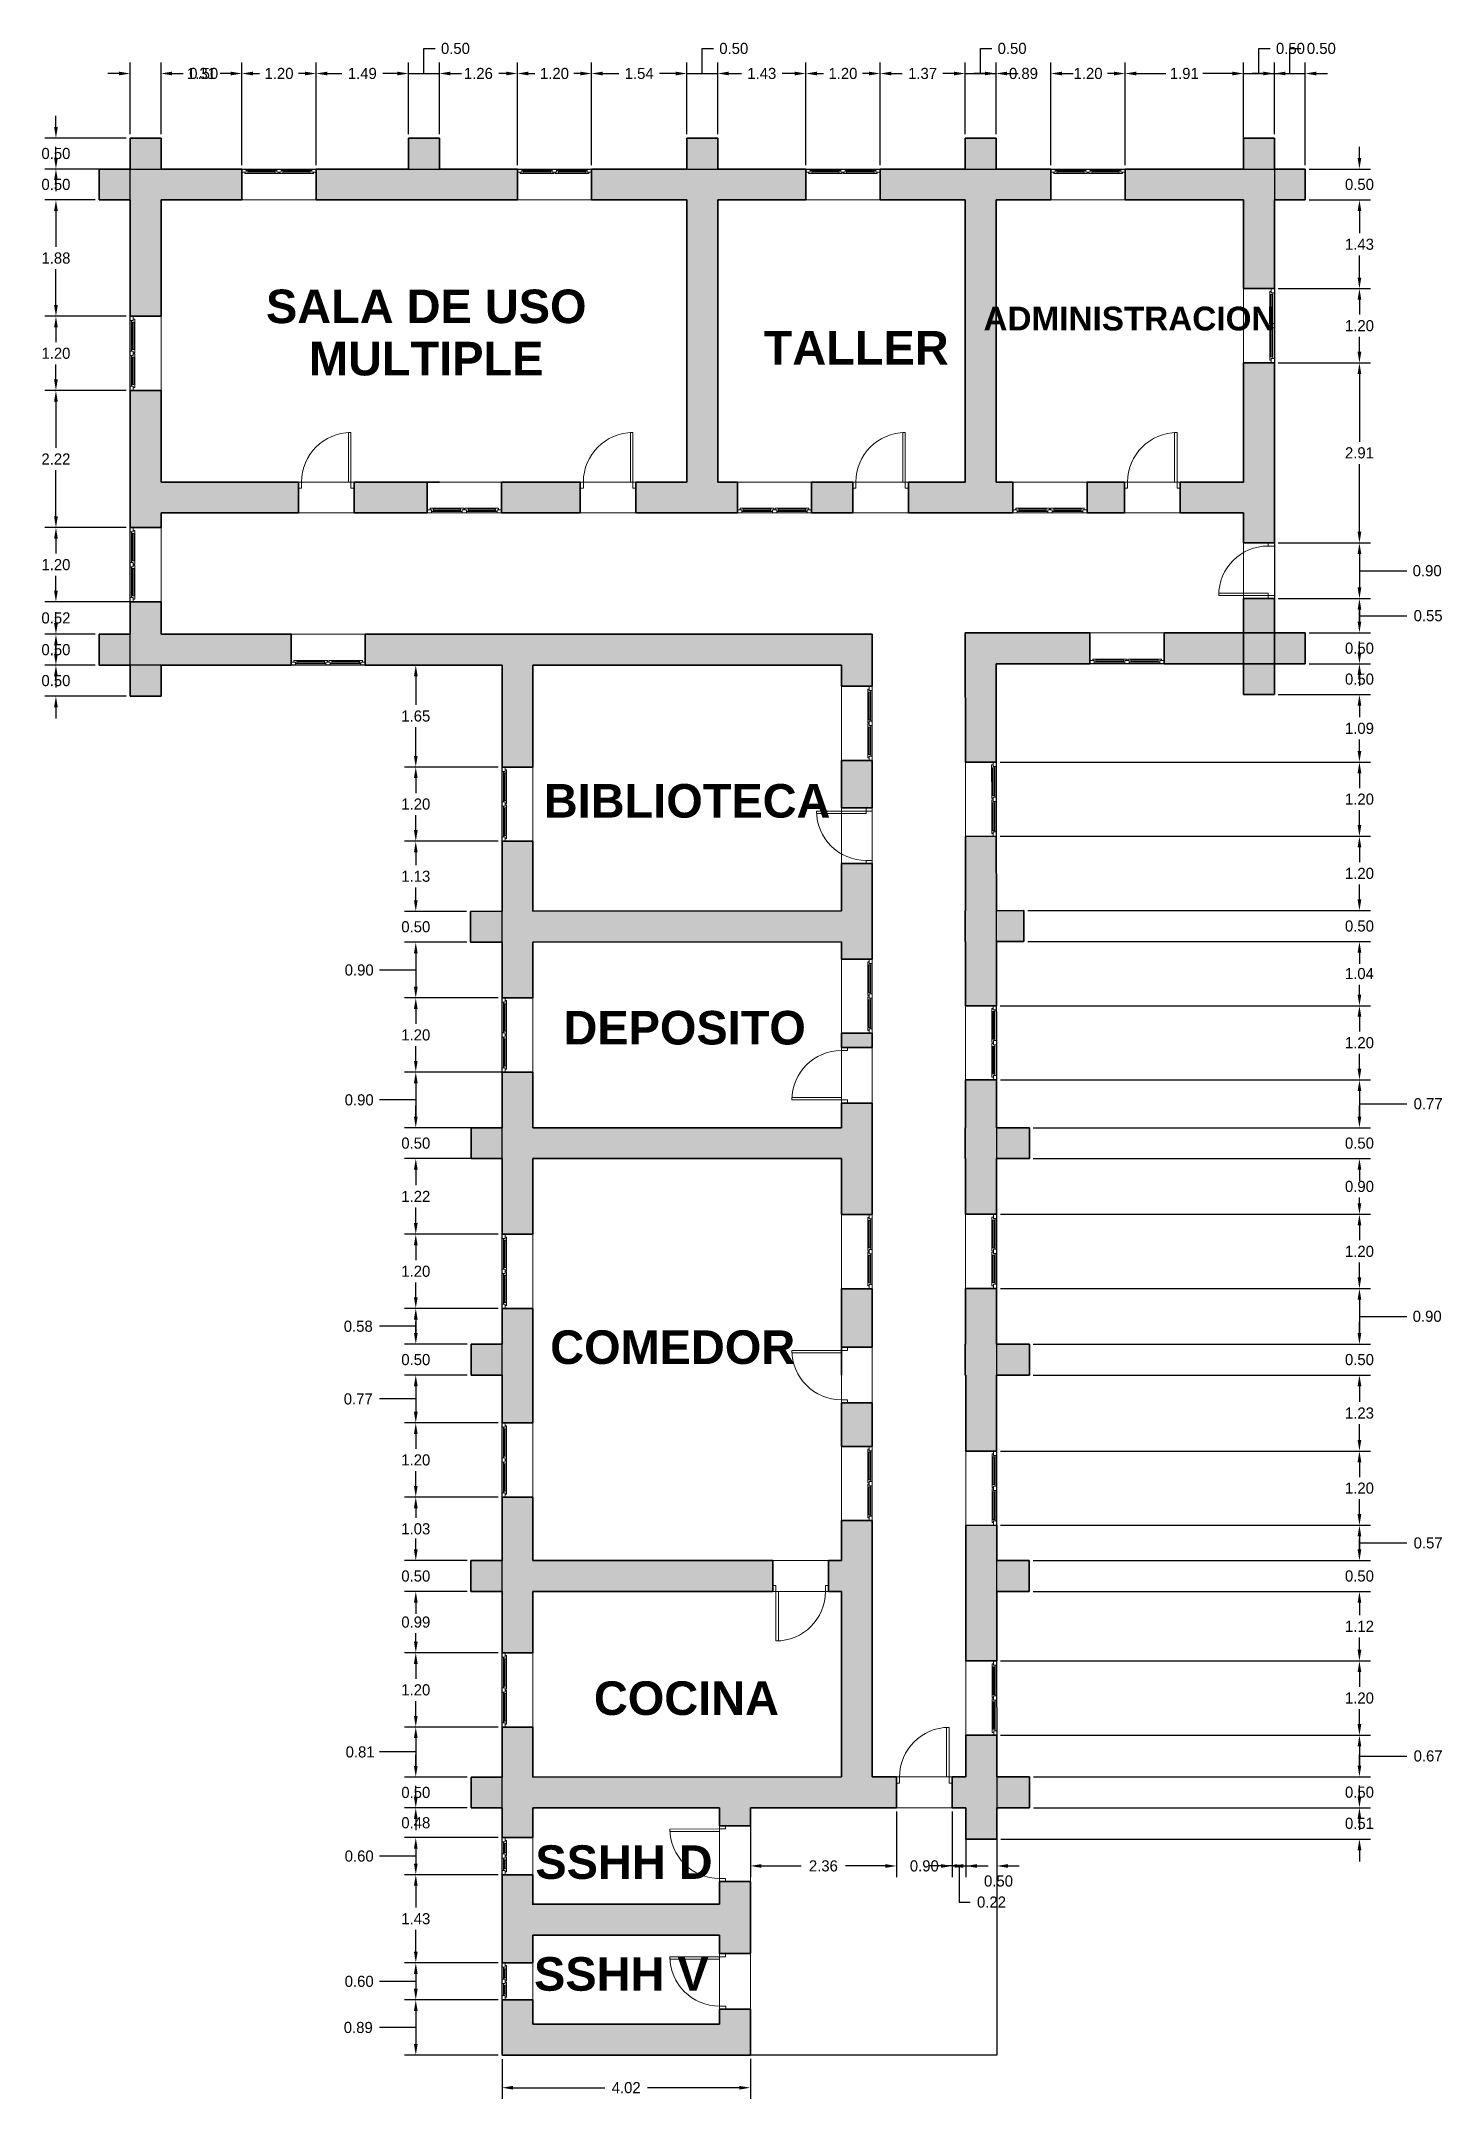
# Model space of a CAD drawing. Header units: metres. Extents: x -73.3 to -50.6, y 0.4 to 33.7.
import ezdxf

# ---------------------------------------------------------------- set-up
doc = ezdxf.new("R2010")
doc.units = ezdxf.units.M
doc.header["$MEASUREMENT"] = 0
doc.layers.add('ACOTACION', color=160, linetype='Continuous', lineweight=0)
doc.layers.add('Structural - Bearing_Pen_No__27', color=7, linetype='Continuous', lineweight=35)
for name, color, linetype, lineweight, true_color in [('Annotation - Text_Pen_No__86', 7, 'Continuous', 20, 0x5555ff), ('ARCHICAD Doors_Pen_No__3', 7, 'Continuous', 18, 0xff6600), ('ARCHICAD Windows_Pen_No__3', 7, 'Continuous', 18, 0xff6600), ('Structural - Bearing_Pen_No__160', 7, 'Continuous', 20, 0xb4a35c), ('Structural - Bearing_Pen_No__63', 7, 'Continuous', 18, 0xff9955)]:
    doc.layers.add(name, color=color, linetype=linetype, lineweight=lineweight, true_color=true_color)
for name, color, linetype in [('ARCHICAD Doors', 7, 'Continuous'), ('ARCHICAD Windows', 7, 'Continuous'), ('Structural - Bearing', 7, 'Continuous')]:
    doc.layers.add(name, color=color, linetype=linetype)
doc.styles.add('GENERATED_STYLE_1', font='')
doc.styles.get('GENERATED_STYLE_1').set_extended_font_data('Arial', bold=True)
doc.dimstyles.get("Standard").update_dxf_attribs({"dimtxt": 0.18, "dimasz": 0.18, "dimexe": 0.18, "dimexo": 0.0625, "dimgap": 0.09, "dimtad": 0, "dimtih": 1, "dimtoh": 1, "dimzin": 0, "dimdsep": 46, "dimtxsty": 'Standard', "dimcen": 0.09, "dimadec": 0, "dimazin": 0, "dimtfac": 1, "dimtofl": 0, "dimtmove": 0, "dimatfit": 3, "dimfxl": 1, "dimtolj": 1, "dimtzin": 0, "dimarcsym": 0})

msp = doc.modelspace()

# ---------------------------------------------------------------- texts
at = {"layer": 'Annotation - Text_Pen_No__86', "color": 173, "linetype": 'Continuous', "lineweight": 20, "true_color": 0x5555ff, "insert": (-67.031, 29.641), "char_height": 0.54288, "width": 5.80515, "attachment_point": 2, "line_spacing_factor": 0.933591, "style": 'GENERATED_STYLE_1'}
msp.add_mtext('\\A1;{\\pqc;\\fArial|b1|i0|c0|p34;SALA DE USO MULTIPLE}', dxfattribs=at)
at = {"layer": 'Annotation - Text_Pen_No__86', "color": 173, "linetype": 'Continuous', "lineweight": 20, "true_color": 0x5555ff, "attachment_point": 2, "style": 'GENERATED_STYLE_1'}
for s, insert, char_height in [('\\A1;{\\pqc;\\fArial|b1|i0|c0|p34;ADMINISTRACION}', (-55.661, 29.365), 0.38509), ('\\A1;{\\pqc;\\fArial|b1|i0|c0|p34;TALLER}', (-60.08, 28.972), 0.54288), ('\\A1;{\\pqc;\\fArial|b1|i0|c0|p34;BIBLIOTECA}', (-62.813, 21.645), 0.54288), ('\\A1;{\\pqc;\\fArial|b1|i0|c0|p34;DEPOSITO}', (-62.853, 17.976), 0.54288), ('\\A1;{\\pqc;\\fArial|b1|i0|c0|p34;COMEDOR}', (-63.046, 12.81), 0.54288), ('\\A1;{\\pqc;\\fArial|b1|i0|c0|p34;COCINA}', (-62.824, 7.134), 0.54288), ('\\A1;{\\pqc;\\fArial|b1|i0|c0|p34;SSHH D}', (-63.834, 4.483), 0.54288), ('\\A1;{\\pqc;\\fArial|b1|i0|c0|p34;SSHH V}', (-63.876, 2.674), 0.54288)]:
    msp.add_mtext(s, dxfattribs=dict(at, insert=insert, char_height=char_height))

# ---------------------------------------------------------------- blocks, each defined once
blk = doc.blocks.new('IFC Window - Double Panel - Vertical')
at = {"layer": 'ARCHICAD Windows_Pen_No__3', "color": 30, "linetype": 'Continuous', "lineweight": 18, "true_color": 0xff6600}
for p, q in [((-0.6, 0), (-0.53, 0)), ((-0.6, -0.05), (-0.6, 0)), ((-0.53, 0), (-0.53, -0.05)), ((-0.035, 0), (0.035, 0)), ((-0.035, -0.05), (-0.035, 0)), ((0.035, 0), (0.035, -0.05)), ((0.6, 0), (0.53, 0)), ((0.53, 0), (0.53, -0.05)), ((0.6, -0.05), (0.6, 0)), ((-0.53, -0.05), (-0.6, -0.05)), ((-0.53, -0.05), (-0.555, -0.05)), ((-0.555, -0.05), (-0.555, -0.075)), ((-0.555, -0.075), (-0.505, -0.075)), ((-0.505, -0.025), (-0.53, -0.025)), ((-0.53, -0.025), (-0.53, -0.05)), ((-0.505, -0.025), (-0.06, -0.025)), ((-0.505, -0.075), (-0.505, -0.025)), ((-0.505, -0.04), (-0.06, -0.04)), ((-0.505, -0.06), (-0.06, -0.06)), ((-0.505, -0.075), (-0.06, -0.075)), ((-0.06, -0.075), (-0.06, -0.025)), ((-0.06, -0.025), (-0.035, -0.025)), ((-0.01, -0.075), (-0.06, -0.075)), ((-0.035, -0.025), (-0.035, -0.05)), ((0.035, -0.05), (-0.035, -0.05)), ((-0.035, -0.05), (-0.01, -0.05)), ((-0.01, -0.05), (-0.01, -0.075)), ((0.035, -0.05), (0.01, -0.05)), ((0.01, -0.05), (0.01, -0.075)), ((0.01, -0.075), (0.06, -0.075)), ((0.06, -0.025), (0.035, -0.025)), ((0.035, -0.025), (0.035, -0.05)), ((0.06, -0.025), (0.505, -0.025)), ((0.06, -0.075), (0.06, -0.025)), ((0.06, -0.04), (0.505, -0.04)), ((0.06, -0.06), (0.505, -0.06)), ((0.06, -0.075), (0.505, -0.075)), ((0.505, -0.075), (0.505, -0.025)), ((0.505, -0.025), (0.53, -0.025)), ((0.555, -0.075), (0.505, -0.075)), ((0.53, -0.025), (0.53, -0.05)), ((0.53, -0.05), (0.6, -0.05)), ((0.53, -0.05), (0.555, -0.05)), ((0.555, -0.05), (0.555, -0.075))]:
    blk.add_line(p, q, dxfattribs=at)
blk = doc.blocks.new('Wall_1', base_point=(-72.319, 31.591))
at = {"layer": 'Structural - Bearing_Pen_No__160', "linetype": 'Continuous', "lineweight": 0, "true_color": 0x5a512e}
for points in [[(-72.319, 31.591), (-72.319, 31.091), (-71.819, 31.091), (-71.819, 31.591)], [(-71.319, 31.591), (-71.319, 31.091), (-70.011, 31.091), (-70.011, 31.591)], [(-68.811, 31.591), (-68.811, 31.091), (-67.319, 31.091), (-67.319, 31.591)], [(-66.819, 31.591), (-66.819, 31.091), (-65.558, 31.091), (-65.558, 31.591)], [(-64.358, 31.591), (-64.358, 31.091), (-62.819, 31.091), (-62.819, 31.591)], [(-62.319, 31.591), (-62.319, 31.091), (-60.894, 31.091), (-60.894, 31.591)], [(-59.694, 31.591), (-59.694, 31.091), (-58.319, 31.091), (-58.319, 31.591)], [(-57.819, 31.591), (-57.819, 31.091), (-56.931, 31.091), (-56.931, 31.591)], [(-55.731, 31.591), (-55.731, 31.091), (-53.819, 31.091), (-53.819, 31.591)], [(-53.319, 31.591), (-53.319, 31.091), (-52.819, 31.091), (-52.819, 31.591)]]:
    blk.add_hatch(color=59, dxfattribs=at).paths.add_polyline_path(points)
at = {"layer": 'Structural - Bearing_Pen_No__27', "color": 7, "linetype": 'Continuous', "lineweight": 35}
for p, q in [((-70.011, 31.091), (-70.011, 31.591)), ((-68.811, 31.091), (-68.811, 31.591)), ((-65.558, 31.091), (-65.558, 31.591)), ((-64.358, 31.091), (-64.358, 31.591)), ((-60.894, 31.091), (-60.894, 31.591)), ((-59.694, 31.091), (-59.694, 31.591)), ((-56.931, 31.091), (-56.931, 31.591)), ((-55.731, 31.091), (-55.731, 31.591))]:
    blk.add_line(p, q, dxfattribs=at)
at = {"layer": 'Structural - Bearing_Pen_No__27', "color": 7, "linetype": 'Continuous', "lineweight": 35, "flags": 128}
for points in [[(-71.819, 31.591), (-72.319, 31.591)], [(-72.319, 31.591), (-72.319, 31.091)], [(-70.011, 31.591), (-71.319, 31.591)], [(-67.319, 31.591), (-68.811, 31.591)], [(-65.558, 31.591), (-66.819, 31.591)], [(-62.819, 31.591), (-64.358, 31.591)], [(-60.894, 31.591), (-62.319, 31.591)], [(-58.319, 31.591), (-59.694, 31.591)], [(-56.931, 31.591), (-57.819, 31.591)], [(-53.819, 31.591), (-55.731, 31.591)], [(-52.819, 31.591), (-53.319, 31.591)], [(-52.819, 31.091), (-52.819, 31.591)], [(-72.319, 31.091), (-71.819, 31.091)], [(-71.319, 31.091), (-70.011, 31.091)], [(-68.811, 31.091), (-67.319, 31.091)], [(-66.819, 31.091), (-65.558, 31.091)], [(-64.358, 31.091), (-62.819, 31.091)], [(-62.319, 31.091), (-60.894, 31.091)], [(-59.694, 31.091), (-58.319, 31.091)], [(-57.819, 31.091), (-56.931, 31.091)], [(-55.731, 31.091), (-53.819, 31.091)], [(-53.319, 31.091), (-52.819, 31.091)]]:
    blk.add_lwpolyline(points, dxfattribs=at)
at = {"layer": 'Structural - Bearing_Pen_No__63', "color": 21, "linetype": 'Continuous', "lineweight": 18, "true_color": 0xff9955}
for p, q in [((-68.811, 31.591), (-70.011, 31.591)), ((-64.358, 31.591), (-65.558, 31.591)), ((-59.694, 31.591), (-60.894, 31.591)), ((-55.731, 31.591), (-56.931, 31.591)), ((-70.011, 31.091), (-68.811, 31.091)), ((-65.558, 31.091), (-64.358, 31.091)), ((-60.894, 31.091), (-59.694, 31.091)), ((-56.931, 31.091), (-55.731, 31.091))]:
    blk.add_line(p, q, dxfattribs=at)
at = {"layer": 'ARCHICAD Windows', "color": 21, "linetype": 'Continuous', "lineweight": 18, "true_color": 0xff9955}
for p in [(-69.411, 31.591), (-64.958, 31.591)]:
    blk.add_blockref('IFC Window - Double Panel - Vertical', p, dxfattribs=at)
at = {"layer": 'ARCHICAD Windows', "color": 21, "linetype": 'Continuous', "lineweight": 18, "true_color": 0xff9955, "xscale": -1}
for p in [(-60.294, 31.591), (-56.331, 31.591)]:
    blk.add_blockref('IFC Window - Double Panel - Vertical', p, dxfattribs=at)
blk = doc.blocks.new('Wall_2', base_point=(-67.319, 26.029))
at = {"layer": 'Structural - Bearing_Pen_No__27', "color": 7, "linetype": 'Continuous', "lineweight": 35, "flags": 128}
blk.add_lwpolyline([(-66.819, 26.529), (-67.319, 26.529)], dxfattribs=at)
blk = doc.blocks.new('Wall_3', base_point=(-62.819, 26.029))
at = {"layer": 'Structural - Bearing_Pen_No__160', "linetype": 'Continuous', "lineweight": 0, "true_color": 0x5a512e}
blk.add_hatch(color=59, dxfattribs=at).paths.add_polyline_path([(-62.319, 26.529), (-62.319, 32.091), (-62.819, 32.091), (-62.819, 26.529)])
at = {"layer": 'Structural - Bearing_Pen_No__27', "color": 7, "linetype": 'Continuous', "lineweight": 35, "flags": 128}
for points in [[(-62.319, 32.091), (-62.819, 32.091)], [(-62.819, 32.091), (-62.819, 31.591)], [(-62.319, 31.591), (-62.319, 32.091)], [(-62.819, 31.091), (-62.819, 26.529)], [(-62.319, 26.529), (-62.319, 31.091)]]:
    blk.add_lwpolyline(points, dxfattribs=at)
blk = doc.blocks.new('Wall_4', base_point=(-58.319, 26.029))
at = {"layer": 'Structural - Bearing_Pen_No__160', "linetype": 'Continuous', "lineweight": 0, "true_color": 0x5a512e}
blk.add_hatch(color=59, dxfattribs=at).paths.add_polyline_path([(-57.819, 26.529), (-57.819, 32.091), (-58.319, 32.091), (-58.319, 26.529)])
at = {"layer": 'Structural - Bearing_Pen_No__27', "color": 7, "linetype": 'Continuous', "lineweight": 35, "flags": 128}
for points in [[(-57.819, 32.091), (-58.319, 32.091)], [(-58.319, 32.091), (-58.319, 31.591)], [(-57.819, 31.591), (-57.819, 32.091)], [(-58.319, 31.091), (-58.319, 26.529)], [(-57.819, 26.529), (-57.819, 31.091)]]:
    blk.add_lwpolyline(points, dxfattribs=at)
blk = doc.blocks.new('IFC Door - Single Swing')
at = {"layer": 'ARCHICAD Doors_Pen_No__3', "color": 30, "linetype": 'Continuous', "lineweight": 18, "true_color": 0xff6600}
for p, q in [((0.4, 0.8), (0.36, 0.8)), ((0.36, 0.8), (0.36, 0)), ((0.4, 0), (0.4, 0.8)), ((-0.45, 0), (-0.4, 0)), ((-0.4, -0.1), (-0.4, 0)), ((0.36, 0), (0.4, 0)), ((0.45, 0), (0.4, 0)), ((0.4, -0.1), (0.4, 0)), ((-0.45, -0.1), (-0.4, -0.1)), ((0.45, -0.1), (0.4, -0.1))]:
    blk.add_line(p, q, dxfattribs=at)
blk.add_arc((0.4, 0), 0.8, 90, 180, dxfattribs=at)
blk = doc.blocks.new('Wall_5', base_point=(-53.319, 32.091))
at = {"layer": 'Structural - Bearing_Pen_No__160', "linetype": 'Continuous', "lineweight": 0, "true_color": 0x5a512e}
for points in [[(-53.319, 32.091), (-53.819, 32.091), (-53.819, 29.656), (-53.319, 29.656)], [(-53.319, 28.456), (-53.819, 28.456), (-53.819, 25.544), (-53.319, 25.544)], [(-53.319, 24.644), (-53.819, 24.644), (-53.819, 23.591), (-53.319, 24.091)]]:
    blk.add_hatch(color=59, dxfattribs=at).paths.add_polyline_path(points)
at = {"layer": 'Structural - Bearing_Pen_No__27', "color": 7, "linetype": 'Continuous', "lineweight": 35}
for p, q in [((-53.819, 29.656), (-53.319, 29.656)), ((-53.819, 28.456), (-53.319, 28.456)), ((-53.819, 25.544), (-53.319, 25.544)), ((-53.819, 24.644), (-53.319, 24.644))]:
    blk.add_line(p, q, dxfattribs=at)
at = {"layer": 'Structural - Bearing_Pen_No__27', "color": 7, "linetype": 'Continuous', "lineweight": 35, "flags": 128}
for points in [[(-53.819, 32.091), (-53.819, 31.591)], [(-53.319, 32.091), (-53.819, 32.091)], [(-53.319, 31.591), (-53.319, 32.091)], [(-53.819, 31.091), (-53.819, 29.656)], [(-53.319, 29.656), (-53.319, 31.091)], [(-53.819, 28.456), (-53.819, 26.529)], [(-53.319, 25.544), (-53.319, 28.456)], [(-53.819, 26.029), (-53.819, 25.544)], [(-53.819, 24.644), (-53.819, 23.591)], [(-53.319, 24.091), (-53.319, 24.644)]]:
    blk.add_lwpolyline(points, dxfattribs=at)
at = {"layer": 'Structural - Bearing_Pen_No__63', "color": 21, "linetype": 'Continuous', "lineweight": 18, "true_color": 0xff9955}
for p, q in [((-53.819, 29.656), (-53.819, 28.456)), ((-53.319, 28.456), (-53.319, 29.656)), ((-53.819, 25.544), (-53.819, 24.644)), ((-53.319, 24.644), (-53.319, 25.544))]:
    blk.add_line(p, q, dxfattribs=at)
at = {"layer": 'ARCHICAD Doors', "color": 21, "linetype": 'Continuous', "lineweight": 18, "true_color": 0xff9955, "xscale": -1, "rotation": 90}
blk.add_blockref('IFC Door - Single Swing', (-53.419, 25.094), dxfattribs=at)
at = {"layer": 'ARCHICAD Windows', "color": 21, "linetype": 'Continuous', "lineweight": 18, "true_color": 0xff9955, "xscale": -1, "rotation": 270}
blk.add_blockref('IFC Window - Double Panel - Vertical', (-53.319, 29.056), dxfattribs=at)
blk = doc.blocks.new('Wall_6', base_point=(-53.319, 24.091))
at = {"layer": 'Structural - Bearing_Pen_No__160', "linetype": 'Continuous', "lineweight": 0, "true_color": 0x5a512e}
blk.add_hatch(color=59, dxfattribs=at).paths.add_polyline_path([(-53.819, 23.591), (-52.819, 23.591), (-52.819, 24.091), (-53.319, 24.091)])
at = {"layer": 'Structural - Bearing_Pen_No__27', "color": 7, "linetype": 'Continuous', "lineweight": 35, "flags": 128}
for points in [[(-52.819, 24.091), (-53.319, 24.091)], [(-52.819, 23.591), (-52.819, 24.091)], [(-53.819, 23.591), (-52.819, 23.591)]]:
    blk.add_lwpolyline(points, dxfattribs=at)
blk = doc.blocks.new('Wall_7', base_point=(-53.819, 23.091))
at = {"layer": 'Structural - Bearing_Pen_No__160', "linetype": 'Continuous', "lineweight": 0, "true_color": 0x5a512e}
blk.add_hatch(color=59, dxfattribs=at).paths.add_polyline_path([(-53.319, 23.091), (-53.319, 24.091), (-53.819, 23.591), (-53.819, 23.091)])
at = {"layer": 'Structural - Bearing_Pen_No__27', "color": 7, "linetype": 'Continuous', "lineweight": 35, "flags": 128}
for points in [[(-53.319, 23.091), (-53.319, 24.091)], [(-53.819, 23.591), (-53.819, 23.091)], [(-53.819, 23.091), (-53.319, 23.091)]]:
    blk.add_lwpolyline(points, dxfattribs=at)
blk = doc.blocks.new('Wall_8', base_point=(-53.819, 23.591))
at = {"layer": 'Structural - Bearing_Pen_No__160', "linetype": 'Continuous', "lineweight": 0, "true_color": 0x5a512e}
for points in [[(-56.3, 23.591), (-56.3, 24.091), (-58.315, 24.091), (-57.815, 23.591)], [(-53.819, 23.591), (-53.319, 24.091), (-55.1, 24.091), (-55.1, 23.591)]]:
    blk.add_hatch(color=59, dxfattribs=at).paths.add_polyline_path(points)
at = {"layer": 'Structural - Bearing_Pen_No__27', "color": 7, "linetype": 'Continuous', "lineweight": 35}
for p, q in [((-56.3, 24.091), (-56.3, 23.591)), ((-55.1, 24.091), (-55.1, 23.591))]:
    blk.add_line(p, q, dxfattribs=at)
at = {"layer": 'Structural - Bearing_Pen_No__27', "color": 7, "linetype": 'Continuous', "lineweight": 35, "flags": 128}
for points in [[(-56.3, 24.091), (-58.315, 24.091)], [(-53.319, 24.091), (-55.1, 24.091)], [(-57.815, 23.591), (-56.3, 23.591)], [(-55.1, 23.591), (-53.819, 23.591)]]:
    blk.add_lwpolyline(points, dxfattribs=at)
at = {"layer": 'Structural - Bearing_Pen_No__63', "color": 21, "linetype": 'Continuous', "lineweight": 18, "true_color": 0xff9955}
for p, q in [((-55.1, 24.091), (-56.3, 24.091)), ((-56.3, 23.591), (-55.1, 23.591))]:
    blk.add_line(p, q, dxfattribs=at)
at = {"layer": 'ARCHICAD Windows', "color": 21, "linetype": 'Continuous', "lineweight": 18, "true_color": 0xff9955, "xscale": -1, "rotation": 180}
blk.add_blockref('IFC Window - Double Panel - Vertical', (-55.7, 23.591), dxfattribs=at)
blk = doc.blocks.new('Wall_9', base_point=(-57.815, 23.591))
at = {"layer": 'Structural - Bearing_Pen_No__160', "linetype": 'Continuous', "lineweight": 0, "true_color": 0x5a512e}
for points in [[(-57.815, 23.591), (-58.315, 24.091), (-58.314, 21.999), (-57.814, 22)], [(-57.814, 20.8), (-58.314, 20.799), (-58.313, 19.596), (-57.813, 19.597)], [(-57.813, 19.097), (-58.313, 19.096), (-58.312, 18.061), (-57.812, 18.061)], [(-57.812, 16.861), (-58.312, 16.861), (-58.311, 16.087), (-57.811, 16.087)], [(-57.811, 15.587), (-58.311, 15.587), (-58.311, 14.687), (-57.811, 14.687)], [(-57.81, 13.487), (-58.31, 13.487), (-58.31, 12.587), (-57.81, 12.587)], [(-57.809, 12.087), (-58.309, 12.087), (-58.309, 10.857), (-57.809, 10.858)], [(-57.808, 9.658), (-58.308, 9.657), (-58.307, 7.464), (-57.807, 7.464)], [(-57.807, 6.264), (-58.307, 6.264), (-58.306, 5.591), (-57.806, 5.591)], [(-57.806, 5.091), (-58.306, 5.091), (-58.306, 4.583), (-57.806, 4.583)]]:
    blk.add_hatch(color=59, dxfattribs=at).paths.add_polyline_path(points)
at = {"layer": 'Structural - Bearing_Pen_No__27', "color": 7, "linetype": 'Continuous', "lineweight": 35}
for p, q in [((-58.314, 21.999), (-57.814, 22)), ((-58.314, 20.799), (-57.814, 20.8)), ((-58.312, 18.061), (-57.812, 18.061)), ((-58.312, 16.861), (-57.812, 16.861)), ((-58.311, 14.687), (-57.811, 14.687)), ((-58.31, 13.487), (-57.81, 13.487)), ((-58.309, 10.857), (-57.809, 10.858)), ((-58.308, 9.657), (-57.808, 9.658)), ((-58.307, 7.464), (-57.807, 7.464)), ((-58.307, 6.264), (-57.807, 6.264))]:
    blk.add_line(p, q, dxfattribs=at)
at = {"layer": 'Structural - Bearing_Pen_No__27', "color": 7, "linetype": 'Continuous', "lineweight": 35, "flags": 128}
for points in [[(-58.315, 24.091), (-58.314, 21.999)], [(-57.814, 22), (-57.815, 23.591)], [(-58.314, 20.799), (-58.313, 19.596)], [(-57.813, 19.597), (-57.814, 20.8)], [(-58.313, 19.096), (-58.312, 18.061)], [(-57.812, 18.061), (-57.813, 19.097)], [(-58.312, 16.861), (-58.311, 16.087)], [(-57.811, 16.087), (-57.812, 16.861)], [(-58.311, 15.587), (-58.311, 14.687)], [(-57.811, 14.687), (-57.811, 15.587)], [(-58.31, 13.487), (-58.31, 12.587)], [(-57.81, 12.587), (-57.81, 13.487)], [(-58.309, 12.087), (-58.309, 10.857)], [(-57.809, 10.858), (-57.809, 12.087)], [(-58.308, 9.657), (-58.307, 7.464)], [(-57.808, 9.087), (-57.808, 9.658)], [(-57.807, 7.464), (-57.808, 8.587)], [(-58.307, 6.264), (-58.306, 5.591)], [(-57.806, 5.591), (-57.807, 6.264)], [(-58.306, 5.091), (-58.306, 4.583)], [(-57.806, 4.583), (-57.806, 5.091)], [(-58.306, 4.583), (-57.806, 4.583)]]:
    blk.add_lwpolyline(points, dxfattribs=at)
at = {"layer": 'Structural - Bearing_Pen_No__63', "color": 21, "linetype": 'Continuous', "lineweight": 18, "true_color": 0xff9955}
for p, q in [((-58.314, 21.999), (-58.314, 20.799)), ((-57.814, 20.8), (-57.814, 22)), ((-58.312, 18.061), (-58.312, 16.861)), ((-57.812, 16.861), (-57.812, 18.061)), ((-58.311, 14.687), (-58.31, 13.487)), ((-57.81, 13.487), (-57.811, 14.687)), ((-58.309, 10.857), (-58.308, 9.657)), ((-57.808, 9.658), (-57.809, 10.858)), ((-58.307, 7.464), (-58.307, 6.264)), ((-57.807, 6.264), (-57.807, 7.464))]:
    blk.add_line(p, q, dxfattribs=at)
at = {"layer": 'ARCHICAD Windows', "color": 21, "linetype": 'Continuous', "lineweight": 18, "true_color": 0xff9955, "rotation": 270.0276724350474}
for p in [(-57.814, 21.4), (-57.812, 17.461), (-57.808, 10.258)]:
    blk.add_blockref('IFC Window - Double Panel - Vertical', p, dxfattribs=at)
at = {"layer": 'ARCHICAD Windows', "color": 21, "linetype": 'Continuous', "lineweight": 18, "true_color": 0xff9955, "xscale": -1, "rotation": 270.0276724350474}
for p in [(-57.81, 14.087), (-57.807, 6.864)]:
    blk.add_blockref('IFC Window - Double Panel - Vertical', p, dxfattribs=at)
blk = doc.blocks.new('Wall_10', base_point=(-57.276, 5.091))
at = {"layer": 'Structural - Bearing_Pen_No__160', "linetype": 'Continuous', "lineweight": 0, "true_color": 0x5a512e}
for points in [[(-65.806, 5.087), (-65.806, 5.587), (-66.307, 5.587), (-66.306, 5.087)], [(-59.428, 5.09), (-59.428, 5.59), (-65.306, 5.587), (-65.306, 5.087)], [(-57.276, 5.091), (-57.277, 5.591), (-58.528, 5.591), (-58.528, 5.091)]]:
    blk.add_hatch(color=59, dxfattribs=at).paths.add_polyline_path(points)
at = {"layer": 'Structural - Bearing_Pen_No__27', "color": 7, "linetype": 'Continuous', "lineweight": 35}
for p, q in [((-59.428, 5.59), (-59.428, 5.09)), ((-58.528, 5.591), (-58.528, 5.091))]:
    blk.add_line(p, q, dxfattribs=at)
at = {"layer": 'Structural - Bearing_Pen_No__27', "color": 7, "linetype": 'Continuous', "lineweight": 35, "flags": 128}
for points in [[(-65.806, 5.587), (-66.307, 5.587)], [(-66.307, 5.587), (-66.306, 5.087)], [(-60.319, 5.59), (-65.306, 5.587)], [(-59.428, 5.59), (-59.819, 5.59)], [(-58.306, 5.591), (-58.528, 5.591)], [(-57.277, 5.591), (-57.806, 5.591)], [(-57.276, 5.091), (-57.277, 5.591)], [(-66.306, 5.087), (-65.806, 5.087)], [(-65.306, 5.087), (-62.291, 5.089)], [(-61.791, 5.089), (-59.428, 5.09)], [(-58.528, 5.091), (-58.306, 5.091)], [(-57.806, 5.091), (-57.276, 5.091)]]:
    blk.add_lwpolyline(points, dxfattribs=at)
at = {"layer": 'Structural - Bearing_Pen_No__63', "color": 21, "linetype": 'Continuous', "lineweight": 18, "true_color": 0xff9955}
for p, q in [((-58.528, 5.591), (-59.428, 5.59)), ((-59.428, 5.09), (-58.528, 5.091))]:
    blk.add_line(p, q, dxfattribs=at)
at = {"layer": 'ARCHICAD Doors', "color": 21, "linetype": 'Continuous', "lineweight": 18, "true_color": 0xff9955, "rotation": 0.02767243504689279}
blk.add_blockref('IFC Door - Single Swing', (-58.978, 5.59), dxfattribs=at)
blk = doc.blocks.new('IFC Window - Double Panel - Vertical_2')
at = {"layer": 'ARCHICAD Windows_Pen_No__3', "color": 30, "linetype": 'Continuous', "lineweight": 18, "true_color": 0xff6600}
for p, q in [((-0.3, 0), (-0.23, 0)), ((-0.3, -0.05), (-0.3, 0)), ((-0.23, 0), (-0.23, -0.05)), ((-0.035, 0), (0.035, 0)), ((-0.035, -0.05), (-0.035, 0)), ((0.035, 0), (0.035, -0.05)), ((0.3, 0), (0.23, 0)), ((0.23, 0), (0.23, -0.05)), ((0.3, -0.05), (0.3, 0)), ((-0.23, -0.05), (-0.3, -0.05)), ((-0.23, -0.05), (-0.255, -0.05)), ((-0.255, -0.05), (-0.255, -0.075)), ((-0.255, -0.075), (-0.205, -0.075)), ((-0.205, -0.025), (-0.23, -0.025)), ((-0.23, -0.025), (-0.23, -0.05)), ((-0.205, -0.025), (-0.06, -0.025)), ((-0.205, -0.075), (-0.205, -0.025)), ((-0.205, -0.04), (-0.06, -0.04)), ((-0.205, -0.06), (-0.06, -0.06)), ((-0.205, -0.075), (-0.06, -0.075)), ((-0.06, -0.075), (-0.06, -0.025)), ((-0.06, -0.025), (-0.035, -0.025)), ((-0.01, -0.075), (-0.06, -0.075)), ((-0.035, -0.025), (-0.035, -0.05)), ((0.035, -0.05), (-0.035, -0.05)), ((-0.035, -0.05), (-0.01, -0.05)), ((-0.01, -0.05), (-0.01, -0.075)), ((0.035, -0.05), (0.01, -0.05)), ((0.01, -0.05), (0.01, -0.075)), ((0.01, -0.075), (0.06, -0.075)), ((0.06, -0.025), (0.035, -0.025)), ((0.035, -0.025), (0.035, -0.05)), ((0.06, -0.025), (0.205, -0.025)), ((0.06, -0.075), (0.06, -0.025)), ((0.06, -0.04), (0.205, -0.04)), ((0.06, -0.06), (0.205, -0.06)), ((0.06, -0.075), (0.205, -0.075)), ((0.205, -0.075), (0.205, -0.025)), ((0.205, -0.025), (0.23, -0.025)), ((0.255, -0.075), (0.205, -0.075)), ((0.23, -0.025), (0.23, -0.05)), ((0.23, -0.05), (0.3, -0.05)), ((0.23, -0.05), (0.255, -0.05)), ((0.255, -0.05), (0.255, -0.075))]:
    blk.add_line(p, q, dxfattribs=at)
blk = doc.blocks.new('Wall_11', base_point=(-65.806, 1.089))
at = {"layer": 'Structural - Bearing_Pen_No__160', "linetype": 'Continuous', "lineweight": 0, "true_color": 0x5a512e}
for points in [[(-65.806, 21.92), (-65.306, 21.92), (-65.306, 23.567), (-65.806, 23.567)], [(-65.806, 19.587), (-65.306, 19.588), (-65.306, 20.72), (-65.806, 20.72)], [(-65.806, 18.187), (-65.306, 18.187), (-65.306, 19.088), (-65.806, 19.087)], [(-65.806, 16.087), (-65.306, 16.087), (-65.306, 16.987), (-65.806, 16.987)], [(-65.806, 14.365), (-65.306, 14.365), (-65.306, 15.587), (-65.806, 15.587)], [(-65.806, 12.587), (-65.306, 12.587), (-65.306, 13.165), (-65.806, 13.165)], [(-65.806, 11.314), (-65.306, 11.314), (-65.306, 12.087), (-65.806, 12.087)], [(-65.806, 9.087), (-65.306, 9.087), (-65.306, 10.114), (-65.806, 10.114)], [(-65.806, 7.596), (-65.306, 7.596), (-65.306, 8.587), (-65.806, 8.587)], [(-65.806, 4.608), (-65.306, 4.608), (-65.306, 6.396), (-65.806, 6.396)], [(-65.806, 2.582), (-65.306, 2.582), (-65.306, 4.008), (-65.806, 4.008)], [(-65.806, 1.089), (-65.306, 1.589), (-65.306, 1.982), (-65.806, 1.982)]]:
    blk.add_hatch(color=59, dxfattribs=at).paths.add_polyline_path(points)
at = {"layer": 'Structural - Bearing_Pen_No__27', "color": 7, "linetype": 'Continuous', "lineweight": 35}
for p, q in [((-65.306, 21.92), (-65.806, 21.92)), ((-65.306, 20.72), (-65.806, 20.72)), ((-65.306, 18.187), (-65.806, 18.187)), ((-65.306, 16.987), (-65.806, 16.987)), ((-65.306, 14.365), (-65.806, 14.365)), ((-65.306, 13.165), (-65.806, 13.165)), ((-65.306, 11.314), (-65.806, 11.314)), ((-65.306, 10.114), (-65.806, 10.114)), ((-65.306, 7.596), (-65.806, 7.596)), ((-65.306, 6.396), (-65.806, 6.396)), ((-65.306, 4.608), (-65.806, 4.608)), ((-65.306, 4.008), (-65.806, 4.008)), ((-65.306, 2.582), (-65.806, 2.582)), ((-65.306, 1.982), (-65.806, 1.982))]:
    blk.add_line(p, q, dxfattribs=at)
at = {"layer": 'Structural - Bearing_Pen_No__27', "color": 7, "linetype": 'Continuous', "lineweight": 35, "flags": 128}
for points in [[(-65.806, 23.567), (-65.806, 21.92)], [(-65.306, 21.92), (-65.306, 23.567)], [(-65.806, 20.72), (-65.806, 19.587)], [(-65.306, 19.588), (-65.306, 20.72)], [(-65.806, 19.087), (-65.806, 18.187)], [(-65.306, 18.187), (-65.306, 19.088)], [(-65.806, 16.987), (-65.806, 16.087)], [(-65.306, 16.087), (-65.306, 16.987)], [(-65.806, 15.587), (-65.806, 14.365)], [(-65.306, 14.365), (-65.306, 15.587)], [(-65.806, 13.165), (-65.806, 12.587)], [(-65.306, 12.587), (-65.306, 13.165)], [(-65.806, 12.087), (-65.806, 11.314)], [(-65.306, 11.314), (-65.306, 12.087)], [(-65.806, 10.114), (-65.806, 9.087)], [(-65.306, 9.087), (-65.306, 10.114)], [(-65.806, 8.587), (-65.806, 7.596)], [(-65.306, 7.596), (-65.306, 8.587)], [(-65.806, 6.396), (-65.806, 5.587)], [(-65.306, 5.587), (-65.306, 6.396)], [(-65.806, 5.087), (-65.806, 4.608)], [(-65.306, 4.608), (-65.306, 5.087)], [(-65.806, 4.008), (-65.806, 2.582)], [(-65.306, 3.529), (-65.306, 4.008)], [(-65.306, 2.582), (-65.306, 3.029)], [(-65.806, 1.982), (-65.806, 1.089)], [(-65.306, 1.589), (-65.306, 1.982)]]:
    blk.add_lwpolyline(points, dxfattribs=at)
at = {"layer": 'Structural - Bearing_Pen_No__63', "color": 21, "linetype": 'Continuous', "lineweight": 18, "true_color": 0xff9955}
for p, q in [((-65.806, 21.92), (-65.806, 20.72)), ((-65.306, 20.72), (-65.306, 21.92)), ((-65.806, 18.187), (-65.806, 16.987)), ((-65.306, 16.987), (-65.306, 18.187)), ((-65.806, 14.365), (-65.806, 13.165)), ((-65.306, 13.165), (-65.306, 14.365)), ((-65.806, 11.314), (-65.806, 10.114)), ((-65.306, 10.114), (-65.306, 11.314)), ((-65.806, 7.596), (-65.806, 6.396)), ((-65.306, 6.396), (-65.306, 7.596)), ((-65.806, 4.608), (-65.806, 4.008)), ((-65.306, 4.008), (-65.306, 4.608)), ((-65.806, 2.582), (-65.806, 1.982)), ((-65.306, 1.982), (-65.306, 2.582))]:
    blk.add_line(p, q, dxfattribs=at)
at = {"layer": 'ARCHICAD Windows', "color": 21, "linetype": 'Continuous', "lineweight": 18, "true_color": 0xff9955, "rotation": 90}
for name, p in [('IFC Window - Double Panel - Vertical', (-65.806, 21.32)), ('IFC Window - Double Panel - Vertical', (-65.806, 10.714)), ('IFC Window - Double Panel - Vertical', (-65.806, 6.996)), ('IFC Window - Double Panel - Vertical_2', (-65.806, 4.308)), ('IFC Window - Double Panel - Vertical_2', (-65.806, 2.282))]:
    blk.add_blockref(name, p, dxfattribs=at)
at = {"layer": 'ARCHICAD Windows', "color": 21, "linetype": 'Continuous', "lineweight": 18, "true_color": 0xff9955, "xscale": -1, "rotation": 90}
for p in [(-65.806, 17.587), (-65.806, 13.765)]:
    blk.add_blockref('IFC Window - Double Panel - Vertical', p, dxfattribs=at)
blk = doc.blocks.new('Wall_12', base_point=(-57.278, 12.087))
at = {"layer": 'Structural - Bearing_Pen_No__160', "linetype": 'Continuous', "lineweight": 0, "true_color": 0x5a512e}
blk.add_hatch(color=59, dxfattribs=at).paths.add_polyline_path([(-57.278, 12.587), (-58.319, 12.587), (-58.319, 12.087), (-57.278, 12.087)])
at = {"layer": 'Structural - Bearing_Pen_No__27', "color": 7, "linetype": 'Continuous', "lineweight": 35, "flags": 128}
for points in [[(-58.31, 12.587), (-58.319, 12.587)], [(-58.319, 12.587), (-58.319, 12.087)], [(-57.278, 12.587), (-57.81, 12.587)], [(-57.278, 12.087), (-57.278, 12.587)], [(-58.319, 12.087), (-58.309, 12.087)], [(-57.809, 12.087), (-57.278, 12.087)]]:
    blk.add_lwpolyline(points, dxfattribs=at)
blk = doc.blocks.new('Wall_13', base_point=(-57.278, 15.587))
at = {"layer": 'Structural - Bearing_Pen_No__160', "linetype": 'Continuous', "lineweight": 0, "true_color": 0x5a512e}
blk.add_hatch(color=59, dxfattribs=at).paths.add_polyline_path([(-57.278, 16.087), (-58.319, 16.087), (-58.319, 15.587), (-57.278, 15.587)])
at = {"layer": 'Structural - Bearing_Pen_No__27', "color": 7, "linetype": 'Continuous', "lineweight": 35, "flags": 128}
for points in [[(-58.311, 16.087), (-58.319, 16.087)], [(-58.319, 16.087), (-58.319, 15.587)], [(-57.278, 16.087), (-57.811, 16.087)], [(-57.278, 15.587), (-57.278, 16.087)], [(-58.319, 15.587), (-58.311, 15.587)], [(-57.811, 15.587), (-57.278, 15.587)]]:
    blk.add_lwpolyline(points, dxfattribs=at)
blk = doc.blocks.new('Wall_14', base_point=(-57.369, 19.098))
at = {"layer": 'Structural - Bearing_Pen_No__160', "linetype": 'Continuous', "lineweight": 0, "true_color": 0x5a512e}
blk.add_hatch(color=59, dxfattribs=at).paths.add_polyline_path([(-57.369, 19.598), (-58.319, 19.596), (-58.319, 19.096), (-57.369, 19.098)])
at = {"layer": 'Structural - Bearing_Pen_No__27', "color": 7, "linetype": 'Continuous', "lineweight": 35, "flags": 128}
for points in [[(-58.313, 19.596), (-58.319, 19.596)], [(-58.319, 19.596), (-58.319, 19.096)], [(-57.369, 19.598), (-57.813, 19.597)], [(-57.369, 19.098), (-57.369, 19.598)], [(-58.319, 19.096), (-58.313, 19.096)], [(-57.813, 19.097), (-57.369, 19.098)]]:
    blk.add_lwpolyline(points, dxfattribs=at)
blk = doc.blocks.new('Wall_15', base_point=(-59.819, 23.567))
at = {"layer": 'Structural - Bearing_Pen_No__160', "linetype": 'Continuous', "lineweight": 0, "true_color": 0x5a512e}
for points in [[(-71.819, 23.567), (-71.819, 24.067), (-72.319, 24.067), (-72.319, 23.567)], [(-69.217, 23.567), (-69.217, 24.067), (-71.319, 24.067), (-71.319, 23.567)], [(-60.319, 23.567), (-59.819, 24.067), (-68.017, 24.067), (-68.017, 23.567)]]:
    blk.add_hatch(color=59, dxfattribs=at).paths.add_polyline_path(points)
at = {"layer": 'Structural - Bearing_Pen_No__27', "color": 7, "linetype": 'Continuous', "lineweight": 35}
for p, q in [((-69.217, 24.067), (-69.217, 23.567)), ((-68.017, 24.067), (-68.017, 23.567))]:
    blk.add_line(p, q, dxfattribs=at)
at = {"layer": 'Structural - Bearing_Pen_No__27', "color": 7, "linetype": 'Continuous', "lineweight": 35, "flags": 128}
for points in [[(-71.819, 24.067), (-72.319, 24.067)], [(-72.319, 24.067), (-72.319, 23.567)], [(-69.217, 24.067), (-71.319, 24.067)], [(-59.819, 24.067), (-68.017, 24.067)], [(-72.319, 23.567), (-71.819, 23.567)], [(-71.319, 23.567), (-69.217, 23.567)], [(-68.017, 23.567), (-65.806, 23.567)], [(-65.306, 23.567), (-60.319, 23.567)]]:
    blk.add_lwpolyline(points, dxfattribs=at)
at = {"layer": 'Structural - Bearing_Pen_No__63', "color": 21, "linetype": 'Continuous', "lineweight": 18, "true_color": 0xff9955}
for p, q in [((-68.017, 24.067), (-69.217, 24.067)), ((-69.217, 23.567), (-68.017, 23.567))]:
    blk.add_line(p, q, dxfattribs=at)
at = {"layer": 'ARCHICAD Windows', "color": 21, "linetype": 'Continuous', "lineweight": 18, "true_color": 0xff9955, "xscale": -1, "rotation": 180}
blk.add_blockref('IFC Window - Double Panel - Vertical', (-68.617, 23.567), dxfattribs=at)
blk = doc.blocks.new('Wall_16', base_point=(-71.819, 23.067))
at = {"layer": 'Structural - Bearing_Pen_No__160', "linetype": 'Continuous', "lineweight": 0, "true_color": 0x5a512e}
for points in [[(-71.819, 29.21), (-71.319, 29.21), (-71.319, 32.091), (-71.819, 32.091)], [(-71.819, 25.792), (-71.319, 25.792), (-71.319, 28.01), (-71.819, 28.01)], [(-71.819, 23.067), (-71.319, 23.067), (-71.319, 24.592), (-71.819, 24.592)]]:
    blk.add_hatch(color=59, dxfattribs=at).paths.add_polyline_path(points)
at = {"layer": 'Structural - Bearing_Pen_No__27', "color": 7, "linetype": 'Continuous', "lineweight": 35}
for p, q in [((-71.319, 29.21), (-71.819, 29.21)), ((-71.319, 28.01), (-71.819, 28.01)), ((-71.319, 25.792), (-71.819, 25.792)), ((-71.319, 24.592), (-71.819, 24.592))]:
    blk.add_line(p, q, dxfattribs=at)
at = {"layer": 'Structural - Bearing_Pen_No__27', "color": 7, "linetype": 'Continuous', "lineweight": 35, "flags": 128}
for points in [[(-71.319, 32.091), (-71.819, 32.091)], [(-71.819, 32.091), (-71.819, 31.591)], [(-71.319, 31.591), (-71.319, 32.091)], [(-71.819, 31.091), (-71.819, 29.21)], [(-71.319, 29.21), (-71.319, 31.091)], [(-71.819, 28.01), (-71.819, 25.792)], [(-71.319, 26.529), (-71.319, 28.01)], [(-71.319, 25.792), (-71.319, 26.029)], [(-71.819, 24.592), (-71.819, 24.067)], [(-71.319, 24.067), (-71.319, 24.592)], [(-71.819, 23.567), (-71.819, 23.067)], [(-71.319, 23.067), (-71.319, 23.567)], [(-71.819, 23.067), (-71.319, 23.067)]]:
    blk.add_lwpolyline(points, dxfattribs=at)
at = {"layer": 'Structural - Bearing_Pen_No__63', "color": 21, "linetype": 'Continuous', "lineweight": 18, "true_color": 0xff9955}
for p, q in [((-71.819, 29.21), (-71.819, 28.01)), ((-71.319, 28.01), (-71.319, 29.21)), ((-71.819, 25.792), (-71.819, 24.592)), ((-71.319, 24.592), (-71.319, 25.792))]:
    blk.add_line(p, q, dxfattribs=at)
at = {"layer": 'ARCHICAD Windows', "color": 21, "linetype": 'Continuous', "lineweight": 18, "true_color": 0xff9955, "xscale": -1, "rotation": 90}
blk.add_blockref('IFC Window - Double Panel - Vertical', (-71.819, 28.61), dxfattribs=at)
at = {"layer": 'ARCHICAD Windows', "color": 21, "linetype": 'Continuous', "lineweight": 18, "true_color": 0xff9955, "rotation": 90}
blk.add_blockref('IFC Window - Double Panel - Vertical', (-71.819, 25.192), dxfattribs=at)
blk = doc.blocks.new('Wall_17', base_point=(-53.319, 26.029))
at = {"layer": 'Structural - Bearing_Pen_No__160', "linetype": 'Continuous', "lineweight": 0, "true_color": 0x5a512e}
for points in [[(-69.098, 26.029), (-69.098, 26.529), (-71.319, 26.529), (-71.319, 26.029)], [(-67.015, 26.029), (-67.015, 26.529), (-68.198, 26.529), (-68.198, 26.029)], [(-64.54, 26.029), (-64.54, 26.529), (-65.815, 26.529), (-65.815, 26.029)], [(-62, 26.029), (-62, 26.529), (-63.64, 26.529), (-63.64, 26.029)], [(-60.136, 26.029), (-60.136, 26.529), (-60.8, 26.529), (-60.8, 26.029)], [(-57.546, 26.029), (-57.546, 26.529), (-59.236, 26.529), (-59.236, 26.029)], [(-55.741, 26.029), (-55.741, 26.529), (-56.346, 26.529), (-56.346, 26.029)], [(-53.819, 26.029), (-53.819, 26.529), (-54.841, 26.529), (-54.841, 26.029)]]:
    blk.add_hatch(color=59, dxfattribs=at).paths.add_polyline_path(points)
at = {"layer": 'Structural - Bearing_Pen_No__27', "color": 7, "linetype": 'Continuous', "lineweight": 35}
for p, q in [((-69.098, 26.529), (-69.098, 26.029)), ((-68.198, 26.529), (-68.198, 26.029)), ((-67.015, 26.529), (-67.015, 26.029)), ((-65.815, 26.529), (-65.815, 26.029)), ((-64.54, 26.529), (-64.54, 26.029)), ((-63.64, 26.529), (-63.64, 26.029)), ((-62, 26.529), (-62, 26.029)), ((-60.8, 26.529), (-60.8, 26.029)), ((-60.136, 26.529), (-60.136, 26.029)), ((-59.236, 26.529), (-59.236, 26.029)), ((-57.546, 26.529), (-57.546, 26.029)), ((-56.346, 26.529), (-56.346, 26.029)), ((-55.741, 26.529), (-55.741, 26.029)), ((-54.841, 26.529), (-54.841, 26.029))]:
    blk.add_line(p, q, dxfattribs=at)
at = {"layer": 'Structural - Bearing_Pen_No__27', "color": 7, "linetype": 'Continuous', "lineweight": 35, "flags": 128}
for points in [[(-69.098, 26.529), (-71.319, 26.529)], [(-67.319, 26.529), (-68.198, 26.529)], [(-64.54, 26.529), (-65.815, 26.529)], [(-62.819, 26.529), (-63.64, 26.529)], [(-62, 26.529), (-62.319, 26.529)], [(-60.136, 26.529), (-60.8, 26.529)], [(-58.319, 26.529), (-59.236, 26.529)], [(-57.546, 26.529), (-57.819, 26.529)], [(-55.741, 26.529), (-56.346, 26.529)], [(-53.819, 26.529), (-54.841, 26.529)], [(-71.319, 26.029), (-69.098, 26.029)], [(-68.198, 26.029), (-67.015, 26.029)], [(-65.815, 26.029), (-64.54, 26.029)], [(-63.64, 26.029), (-62, 26.029)], [(-60.8, 26.029), (-60.136, 26.029)], [(-59.236, 26.029), (-57.546, 26.029)], [(-56.346, 26.029), (-55.741, 26.029)], [(-54.841, 26.029), (-53.819, 26.029)]]:
    blk.add_lwpolyline(points, dxfattribs=at)
at = {"layer": 'Structural - Bearing_Pen_No__63', "color": 21, "linetype": 'Continuous', "lineweight": 18, "true_color": 0xff9955}
for p, q in [((-68.198, 26.529), (-69.098, 26.529)), ((-65.815, 26.529), (-67.015, 26.529)), ((-63.64, 26.529), (-64.54, 26.529)), ((-60.8, 26.529), (-62, 26.529)), ((-59.236, 26.529), (-60.136, 26.529)), ((-56.346, 26.529), (-57.546, 26.529)), ((-54.841, 26.529), (-55.741, 26.529)), ((-69.098, 26.029), (-68.198, 26.029)), ((-67.015, 26.029), (-65.815, 26.029)), ((-64.54, 26.029), (-63.64, 26.029)), ((-62, 26.029), (-60.8, 26.029)), ((-60.136, 26.029), (-59.236, 26.029)), ((-57.546, 26.029), (-56.346, 26.029)), ((-55.741, 26.029), (-54.841, 26.029))]:
    blk.add_line(p, q, dxfattribs=at)
at = {"layer": 'ARCHICAD Doors', "color": 21, "linetype": 'Continuous', "lineweight": 18, "true_color": 0xff9955}
for p in [(-68.648, 26.529), (-64.09, 26.529), (-59.686, 26.529), (-55.291, 26.529)]:
    blk.add_blockref('IFC Door - Single Swing', p, dxfattribs=at)
at = {"layer": 'ARCHICAD Windows', "color": 21, "linetype": 'Continuous', "lineweight": 18, "true_color": 0xff9955, "rotation": 180}
blk.add_blockref('IFC Window - Double Panel - Vertical', (-66.415, 26.029), dxfattribs=at)
at = {"layer": 'ARCHICAD Windows', "color": 21, "linetype": 'Continuous', "lineweight": 18, "true_color": 0xff9955, "xscale": -1, "rotation": 180}
for p in [(-61.4, 26.029), (-56.946, 26.029)]:
    blk.add_blockref('IFC Window - Double Panel - Vertical', p, dxfattribs=at)
blk = doc.blocks.new('Wall_18', base_point=(-59.819, 23.567))
at = {"layer": 'Structural - Bearing_Pen_No__160', "linetype": 'Continuous', "lineweight": 0, "true_color": 0x5a512e}
for points in [[(-59.819, 24.067), (-60.319, 23.567), (-60.319, 23.226), (-59.819, 23.226)], [(-59.819, 22.026), (-60.319, 22.026), (-60.319, 21.258), (-59.819, 21.258)], [(-59.819, 20.358), (-60.319, 20.358), (-60.319, 18.815), (-59.819, 18.815)], [(-59.819, 17.615), (-60.319, 17.615), (-60.319, 17.386), (-59.819, 17.386)], [(-59.819, 16.486), (-60.319, 16.486), (-60.319, 14.683), (-59.819, 14.683)], [(-59.819, 13.483), (-60.319, 13.483), (-60.319, 12.537), (-59.819, 12.537)], [(-59.819, 11.637), (-60.319, 11.637), (-60.319, 10.933), (-59.819, 10.933)], [(-59.819, 9.733), (-60.319, 9.733), (-60.319, 5.59), (-59.819, 5.59)]]:
    blk.add_hatch(color=59, dxfattribs=at).paths.add_polyline_path(points)
at = {"layer": 'Structural - Bearing_Pen_No__27', "color": 7, "linetype": 'Continuous', "lineweight": 35}
for p, q in [((-60.319, 23.226), (-59.819, 23.226)), ((-60.319, 22.026), (-59.819, 22.026)), ((-60.319, 21.258), (-59.819, 21.258)), ((-60.319, 20.358), (-59.819, 20.358)), ((-60.319, 18.815), (-59.819, 18.815)), ((-60.319, 17.615), (-59.819, 17.615)), ((-60.319, 17.386), (-59.819, 17.386)), ((-60.319, 16.486), (-59.819, 16.486)), ((-60.319, 14.683), (-59.819, 14.683)), ((-60.319, 13.483), (-59.819, 13.483)), ((-60.319, 12.537), (-59.819, 12.537)), ((-60.319, 11.637), (-59.819, 11.637)), ((-60.319, 10.933), (-59.819, 10.933)), ((-60.319, 9.733), (-59.819, 9.733))]:
    blk.add_line(p, q, dxfattribs=at)
at = {"layer": 'Structural - Bearing_Pen_No__27', "color": 7, "linetype": 'Continuous', "lineweight": 35, "flags": 128}
for points in [[(-59.819, 23.226), (-59.819, 24.067)], [(-60.319, 23.567), (-60.319, 23.226)], [(-60.319, 22.026), (-60.319, 21.258)], [(-59.819, 21.258), (-59.819, 22.026)], [(-60.319, 20.358), (-60.319, 19.594)], [(-59.819, 18.815), (-59.819, 20.358)], [(-60.319, 19.094), (-60.319, 18.815)], [(-60.319, 17.615), (-60.319, 17.386)], [(-59.819, 17.386), (-59.819, 17.615)], [(-60.319, 16.486), (-60.319, 16.087)], [(-59.819, 14.683), (-59.819, 16.486)], [(-60.319, 15.587), (-60.319, 14.683)], [(-60.319, 13.483), (-60.319, 12.587)], [(-59.819, 12.537), (-59.819, 13.483)], [(-60.319, 11.637), (-60.319, 10.933)], [(-59.819, 10.933), (-59.819, 11.637)], [(-60.319, 9.733), (-60.319, 9.087)], [(-59.819, 5.59), (-59.819, 9.733)], [(-60.319, 8.587), (-60.319, 5.59)]]:
    blk.add_lwpolyline(points, dxfattribs=at)
at = {"layer": 'Structural - Bearing_Pen_No__63', "color": 21, "linetype": 'Continuous', "lineweight": 18, "true_color": 0xff9955}
for p, q in [((-60.319, 23.226), (-60.319, 22.026)), ((-59.819, 22.026), (-59.819, 23.226)), ((-60.319, 21.258), (-60.319, 20.358)), ((-59.819, 20.358), (-59.819, 21.258)), ((-60.319, 18.815), (-60.319, 17.615)), ((-59.819, 17.615), (-59.819, 18.815)), ((-60.319, 17.386), (-60.319, 16.486)), ((-59.819, 16.486), (-59.819, 17.386)), ((-60.319, 14.683), (-60.319, 13.483)), ((-59.819, 13.483), (-59.819, 14.683)), ((-60.319, 12.537), (-60.319, 11.637)), ((-59.819, 11.637), (-59.819, 12.537)), ((-60.319, 10.933), (-60.319, 9.733)), ((-59.819, 9.733), (-59.819, 10.933))]:
    blk.add_line(p, q, dxfattribs=at)
at = {"layer": 'ARCHICAD Doors', "color": 21, "linetype": 'Continuous', "lineweight": 18, "true_color": 0xff9955, "rotation": 90}
for p in [(-59.919, 20.808), (-60.319, 12.087)]:
    blk.add_blockref('IFC Door - Single Swing', p, dxfattribs=at)
at = {"layer": 'ARCHICAD Doors', "color": 21, "linetype": 'Continuous', "lineweight": 18, "true_color": 0xff9955, "xscale": -1, "rotation": 90}
blk.add_blockref('IFC Door - Single Swing', (-60.319, 16.936), dxfattribs=at)
at = {"layer": 'ARCHICAD Windows', "color": 21, "linetype": 'Continuous', "lineweight": 18, "true_color": 0xff9955, "rotation": 270}
for p in [(-59.819, 22.626), (-59.819, 18.215), (-59.819, 14.083)]:
    blk.add_blockref('IFC Window - Double Panel - Vertical', p, dxfattribs=at)
at = {"layer": 'ARCHICAD Windows', "color": 21, "linetype": 'Continuous', "lineweight": 18, "true_color": 0xff9955, "xscale": -1, "rotation": 270}
blk.add_blockref('IFC Window - Double Panel - Vertical', (-59.819, 10.333), dxfattribs=at)
blk = doc.blocks.new('Wall_19', base_point=(-59.819, 15.587))
at = {"layer": 'Structural - Bearing_Pen_No__160', "linetype": 'Continuous', "lineweight": 0, "true_color": 0x5a512e}
blk.add_hatch(color=59, dxfattribs=at).paths.add_polyline_path([(-60.319, 16.087), (-66.306, 16.087), (-66.306, 15.587), (-60.319, 15.587)])
at = {"layer": 'Structural - Bearing_Pen_No__27', "color": 7, "linetype": 'Continuous', "lineweight": 35, "flags": 128}
for points in [[(-65.806, 16.087), (-66.306, 16.087)], [(-66.306, 16.087), (-66.306, 15.587)], [(-60.319, 16.087), (-65.306, 16.087)], [(-66.306, 15.587), (-65.806, 15.587)], [(-65.306, 15.587), (-60.319, 15.587)]]:
    blk.add_lwpolyline(points, dxfattribs=at)
blk = doc.blocks.new('Wall_20', base_point=(-59.819, 12.087))
at = {"layer": 'Structural - Bearing_Pen_No__27', "color": 7, "linetype": 'Continuous', "lineweight": 35, "flags": 128}
blk.add_lwpolyline([(-60.319, 12.587), (-60.319, 12.087)], dxfattribs=at)
blk = doc.blocks.new('Wall_21', base_point=(-65.306, 12.087))
at = {"layer": 'Structural - Bearing_Pen_No__160', "linetype": 'Continuous', "lineweight": 0, "true_color": 0x5a512e}
blk.add_hatch(color=59, dxfattribs=at).paths.add_polyline_path([(-65.306, 12.587), (-66.306, 12.587), (-66.306, 12.087), (-65.306, 12.087)])
at = {"layer": 'Structural - Bearing_Pen_No__27', "color": 7, "linetype": 'Continuous', "lineweight": 35, "flags": 128}
for points in [[(-65.806, 12.587), (-66.306, 12.587)], [(-66.306, 12.587), (-66.306, 12.087)], [(-65.306, 12.587), (-65.306, 12.587)], [(-65.306, 12.087), (-65.306, 12.587)], [(-66.306, 12.087), (-65.806, 12.087)], [(-65.306, 12.087), (-65.306, 12.087)]]:
    blk.add_lwpolyline(points, dxfattribs=at)
blk = doc.blocks.new('Wall_22', base_point=(-57.282, 8.587))
at = {"layer": 'Structural - Bearing_Pen_No__160', "linetype": 'Continuous', "lineweight": 0, "true_color": 0x5a512e}
blk.add_hatch(color=59, dxfattribs=at).paths.add_polyline_path([(-57.282, 9.087), (-57.808, 9.087), (-57.808, 8.587), (-57.282, 8.587)])
at = {"layer": 'Structural - Bearing_Pen_No__27', "color": 7, "linetype": 'Continuous', "lineweight": 35, "flags": 128}
for points in [[(-57.282, 9.087), (-57.808, 9.087)], [(-57.282, 8.587), (-57.282, 9.087)], [(-57.808, 8.587), (-57.282, 8.587)]]:
    blk.add_lwpolyline(points, dxfattribs=at)
blk = doc.blocks.new('Wall_23', base_point=(-59.819, 19.094))
at = {"layer": 'Structural - Bearing_Pen_No__160', "linetype": 'Continuous', "lineweight": 0, "true_color": 0x5a512e}
blk.add_hatch(color=59, dxfattribs=at).paths.add_polyline_path([(-60.319, 19.594), (-66.315, 19.586), (-66.315, 19.086), (-60.319, 19.094)])
at = {"layer": 'Structural - Bearing_Pen_No__27', "color": 7, "linetype": 'Continuous', "lineweight": 35, "flags": 128}
for points in [[(-65.806, 19.587), (-66.315, 19.586)], [(-66.315, 19.586), (-66.315, 19.086)], [(-60.319, 19.594), (-65.306, 19.588)], [(-66.315, 19.086), (-65.806, 19.087)], [(-65.306, 19.088), (-60.319, 19.094)]]:
    blk.add_lwpolyline(points, dxfattribs=at)
blk = doc.blocks.new('Wall_25', base_point=(-67.319, 31.091))
at = {"layer": 'Structural - Bearing_Pen_No__160', "linetype": 'Continuous', "lineweight": 0, "true_color": 0x5a512e}
blk.add_hatch(color=59, dxfattribs=at).paths.add_polyline_path([(-66.819, 31.091), (-66.819, 32.091), (-67.319, 32.091), (-67.319, 31.091)])
at = {"layer": 'Structural - Bearing_Pen_No__27', "color": 7, "linetype": 'Continuous', "lineweight": 35, "flags": 128}
for points in [[(-66.819, 32.091), (-67.319, 32.091)], [(-67.319, 32.091), (-67.319, 31.591)], [(-66.819, 31.591), (-66.819, 32.091)], [(-67.319, 31.091), (-66.819, 31.091)]]:
    blk.add_lwpolyline(points, dxfattribs=at)
blk = doc.blocks.new('Wall_26', base_point=(-61.791, 5.089))
at = {"layer": 'Structural - Bearing_Pen_No__160', "linetype": 'Continuous', "lineweight": 0, "true_color": 0x5a512e}
for points in [[(-61.791, 5.089), (-62.291, 5.089), (-62.291, 4.797), (-61.791, 4.797)], [(-61.791, 3.897), (-62.291, 3.897), (-62.29, 2.732), (-61.79, 2.732)], [(-61.79, 1.832), (-62.29, 1.832), (-62.29, 1.589), (-61.79, 1.089)]]:
    blk.add_hatch(color=59, dxfattribs=at).paths.add_polyline_path(points)
at = {"layer": 'Structural - Bearing_Pen_No__27', "color": 7, "linetype": 'Continuous', "lineweight": 35}
for p, q in [((-62.291, 4.797), (-61.791, 4.797)), ((-62.291, 3.897), (-61.791, 3.897)), ((-62.29, 2.732), (-61.79, 2.732)), ((-62.29, 1.832), (-61.79, 1.832))]:
    blk.add_line(p, q, dxfattribs=at)
at = {"layer": 'Structural - Bearing_Pen_No__27', "color": 7, "linetype": 'Continuous', "lineweight": 35, "flags": 128}
for points in [[(-62.291, 5.089), (-62.291, 4.797)], [(-61.791, 4.797), (-61.791, 5.089)], [(-62.291, 3.897), (-62.291, 3.529)], [(-61.79, 2.732), (-61.791, 3.897)], [(-62.29, 3.029), (-62.29, 2.732)], [(-62.29, 1.832), (-62.29, 1.589)], [(-61.79, 1.089), (-61.79, 1.832)]]:
    blk.add_lwpolyline(points, dxfattribs=at)
at = {"layer": 'Structural - Bearing_Pen_No__63', "color": 21, "linetype": 'Continuous', "lineweight": 18, "true_color": 0xff9955}
for p, q in [((-62.291, 4.797), (-62.291, 3.897)), ((-61.791, 3.897), (-61.791, 4.797)), ((-62.29, 2.732), (-62.29, 1.832)), ((-61.79, 1.832), (-61.79, 2.732))]:
    blk.add_line(p, q, dxfattribs=at)
at = {"layer": 'ARCHICAD Doors', "color": 21, "linetype": 'Continuous', "lineweight": 18, "true_color": 0xff9955, "rotation": 90.027672435047}
for p in [(-62.291, 4.347), (-62.29, 2.282)]:
    blk.add_blockref('IFC Door - Single Swing', p, dxfattribs=at)
blk = doc.blocks.new('Wall_27', base_point=(-61.79, 1.089))
at = {"layer": 'Structural - Bearing_Pen_No__160', "linetype": 'Continuous', "lineweight": 0, "true_color": 0x5a512e}
blk.add_hatch(color=59, dxfattribs=at).paths.add_polyline_path([(-62.29, 1.589), (-65.306, 1.589), (-65.806, 1.089), (-61.79, 1.089)])
at = {"layer": 'Structural - Bearing_Pen_No__27', "color": 7, "linetype": 'Continuous', "lineweight": 35, "flags": 128}
for points in [[(-62.29, 1.589), (-65.306, 1.589)], [(-65.806, 1.089), (-61.79, 1.089)]]:
    blk.add_lwpolyline(points, dxfattribs=at)
blk = doc.blocks.new('Wall_28', base_point=(-61.79, 3.029))
at = {"layer": 'Structural - Bearing_Pen_No__160', "linetype": 'Continuous', "lineweight": 0, "true_color": 0x5a512e}
blk.add_hatch(color=59, dxfattribs=at).paths.add_polyline_path([(-62.291, 3.529), (-65.306, 3.529), (-65.306, 3.029), (-62.29, 3.029)])
at = {"layer": 'Structural - Bearing_Pen_No__27', "color": 7, "linetype": 'Continuous', "lineweight": 35, "flags": 128}
for points in [[(-62.291, 3.529), (-65.306, 3.529)], [(-65.306, 3.029), (-62.29, 3.029)]]:
    blk.add_lwpolyline(points, dxfattribs=at)
blk = doc.blocks.new('Wall_29', base_point=(-65.806, 3.519))
at = {"layer": 'Structural - Bearing_Pen_No__160', "linetype": 'Continuous', "lineweight": 0, "true_color": 0x5a512e}
blk.add_hatch(color=59, dxfattribs=at).paths.add_polyline_path([(-65.306, 3.519), (-65.306, 3.637), (-65.806, 3.637), (-65.806, 3.519)])
at = {"layer": 'Structural - Bearing_Pen_No__27', "color": 7, "linetype": 'Continuous', "lineweight": 35, "flags": 128}
for points in [[(-65.806, 3.637), (-65.806, 3.519)], [(-65.306, 3.519), (-65.306, 3.637)]]:
    blk.add_lwpolyline(points, dxfattribs=at)
blk = doc.blocks.new('Wall_30', base_point=(-59.819, 8.587))
at = {"layer": 'Structural - Bearing_Pen_No__160', "linetype": 'Continuous', "lineweight": 0, "true_color": 0x5a512e}
for points in [[(-61.428, 8.587), (-61.428, 9.087), (-66.308, 9.087), (-66.308, 8.587)], [(-60.319, 8.587), (-60.319, 9.087), (-60.528, 9.087), (-60.528, 8.587)]]:
    blk.add_hatch(color=59, dxfattribs=at).paths.add_polyline_path(points)
at = {"layer": 'Structural - Bearing_Pen_No__27', "color": 7, "linetype": 'Continuous', "lineweight": 35}
for p, q in [((-61.428, 9.087), (-61.428, 8.587)), ((-60.528, 9.087), (-60.528, 8.587))]:
    blk.add_line(p, q, dxfattribs=at)
at = {"layer": 'Structural - Bearing_Pen_No__27', "color": 7, "linetype": 'Continuous', "lineweight": 35, "flags": 128}
for points in [[(-65.806, 9.087), (-66.308, 9.087)], [(-66.308, 9.087), (-66.308, 8.587)], [(-61.428, 9.087), (-65.306, 9.087)], [(-60.319, 9.087), (-60.528, 9.087)], [(-66.308, 8.587), (-65.806, 8.587)], [(-65.306, 8.587), (-61.428, 8.587)], [(-60.528, 8.587), (-60.319, 8.587)]]:
    blk.add_lwpolyline(points, dxfattribs=at)
at = {"layer": 'Structural - Bearing_Pen_No__63', "color": 21, "linetype": 'Continuous', "lineweight": 18, "true_color": 0xff9955}
for p, q in [((-60.528, 9.087), (-61.428, 9.087)), ((-61.428, 8.587), (-60.528, 8.587))]:
    blk.add_line(p, q, dxfattribs=at)
at = {"layer": 'ARCHICAD Doors', "color": 21, "linetype": 'Continuous', "lineweight": 18, "true_color": 0xff9955, "rotation": 180}
blk.add_blockref('IFC Door - Single Swing', (-60.978, 8.587), dxfattribs=at)
blk = doc.blocks.new('*D38')
at = {"layer": 'ACOTACION', "color": 0, "lineweight": -2, "transparency": 16777216}
for p, q in [((-71.819, 32.153), (-71.819, 33.315)), ((-71.319, 32.153), (-71.319, 33.315)), ((-71.999, 33.135), (-72.179, 33.135)), ((-71.139, 33.135), (-70.959, 33.135))]:
    blk.add_line(p, q, dxfattribs=at)
at = {"layer": 'ACOTACION', "color": 0, "transparency": 16777216}
for points in [[(-71.999, 33.165), (-71.999, 33.105), (-71.819, 33.135)], [(-71.139, 33.165), (-71.139, 33.105), (-71.319, 33.135)]]:
    blk.add_solid(points, dxfattribs=at)
at = {"layer": 'Defpoints', "color": 0, "transparency": 16777216}
for p in [(-71.319, 33.135), (-71.819, 32.091), (-71.319, 32.091)]:
    blk.add_point(p, dxfattribs=at)
at = {"layer": 'ACOTACION', "color": 0, "transparency": 16777216, "insert": (-70.629, 33.135), "char_height": 0.18, "attachment_point": 5}
blk.add_mtext('\\A1;0.50', dxfattribs=at)
blk = doc.blocks.new('*D39')
at = {"layer": 'ACOTACION', "color": 0, "lineweight": -2, "transparency": 16777216}
for p, q in [((-71.319, 32.153), (-71.319, 33.315)), ((-70.011, 31.653), (-70.011, 33.315)), ((-71.139, 33.135), (-70.965, 33.135)), ((-70.191, 33.135), (-70.365, 33.135))]:
    blk.add_line(p, q, dxfattribs=at)
at = {"layer": 'ACOTACION', "color": 0, "transparency": 16777216}
for points in [[(-71.139, 33.165), (-71.139, 33.105), (-71.319, 33.135)], [(-70.191, 33.165), (-70.191, 33.105), (-70.011, 33.135)]]:
    blk.add_solid(points, dxfattribs=at)
at = {"layer": 'Defpoints', "color": 0, "transparency": 16777216}
for p in [(-70.011, 33.135), (-71.319, 32.091), (-70.011, 31.591)]:
    blk.add_point(p, dxfattribs=at)
at = {"layer": 'ACOTACION', "color": 0, "transparency": 16777216, "insert": (-70.665, 33.135), "char_height": 0.18, "attachment_point": 5}
blk.add_mtext('\\A1;1.31', dxfattribs=at)
blk = doc.blocks.new('*D40')
at = {"layer": 'ACOTACION', "color": 0, "lineweight": -2, "transparency": 16777216}
for p, q in [((-70.011, 31.653), (-70.011, 33.315)), ((-68.811, 31.653), (-68.811, 33.315)), ((-69.831, 33.135), (-69.726, 33.135)), ((-68.991, 33.135), (-69.096, 33.135))]:
    blk.add_line(p, q, dxfattribs=at)
at = {"layer": 'ACOTACION', "color": 0, "transparency": 16777216}
for points in [[(-69.831, 33.165), (-69.831, 33.105), (-70.011, 33.135)], [(-68.991, 33.165), (-68.991, 33.105), (-68.811, 33.135)]]:
    blk.add_solid(points, dxfattribs=at)
at = {"layer": 'Defpoints', "color": 0, "transparency": 16777216}
for p in [(-68.811, 33.135), (-70.011, 31.591), (-68.811, 31.591)]:
    blk.add_point(p, dxfattribs=at)
at = {"layer": 'ACOTACION', "color": 0, "transparency": 16777216, "insert": (-69.411, 33.135), "char_height": 0.18, "attachment_point": 5}
blk.add_mtext('\\A1;1.20', dxfattribs=at)
blk = doc.blocks.new('*D41')
at = {"layer": 'ACOTACION', "color": 0, "lineweight": -2, "transparency": 16777216}
for p, q in [((-68.811, 31.653), (-68.811, 33.315)), ((-67.319, 32.153), (-67.319, 33.315)), ((-68.631, 33.135), (-68.395, 33.135)), ((-67.499, 33.135), (-67.735, 33.135))]:
    blk.add_line(p, q, dxfattribs=at)
at = {"layer": 'ACOTACION', "color": 0, "transparency": 16777216}
for points in [[(-68.631, 33.165), (-68.631, 33.105), (-68.811, 33.135)], [(-67.499, 33.165), (-67.499, 33.105), (-67.319, 33.135)]]:
    blk.add_solid(points, dxfattribs=at)
at = {"layer": 'Defpoints', "color": 0, "transparency": 16777216}
for p in [(-67.319, 33.135), (-67.319, 32.091), (-68.811, 31.591)]:
    blk.add_point(p, dxfattribs=at)
at = {"layer": 'ACOTACION', "color": 0, "transparency": 16777216, "insert": (-68.065, 33.135), "char_height": 0.18, "attachment_point": 5}
blk.add_mtext('\\A1;1.49', dxfattribs=at)
blk = doc.blocks.new('*D42')
at = {"layer": 'ACOTACION', "color": 0, "lineweight": -2, "transparency": 16777216}
for p, q in [((-67.319, 32.153), (-67.319, 33.315)), ((-67.069, 33.135), (-67.069, 33.54)), ((-67.069, 33.54), (-66.889, 33.54)), ((-66.819, 32.153), (-66.819, 33.315)), ((-67.499, 33.135), (-67.679, 33.135)), ((-67.319, 33.135), (-66.819, 33.135)), ((-66.639, 33.135), (-66.459, 33.135))]:
    blk.add_line(p, q, dxfattribs=at)
at = {"layer": 'ACOTACION', "color": 0, "transparency": 16777216}
for points in [[(-67.499, 33.165), (-67.499, 33.105), (-67.319, 33.135)], [(-66.639, 33.165), (-66.639, 33.105), (-66.819, 33.135)]]:
    blk.add_solid(points, dxfattribs=at)
at = {"layer": 'Defpoints', "color": 0, "transparency": 16777216}
for p in [(-66.819, 33.135), (-67.319, 32.091), (-66.819, 32.091)]:
    blk.add_point(p, dxfattribs=at)
at = {"layer": 'ACOTACION', "color": 0, "transparency": 16777216, "insert": (-66.559, 33.54), "char_height": 0.18, "attachment_point": 5}
blk.add_mtext('\\A1;0.50', dxfattribs=at)
blk = doc.blocks.new('*D43')
at = {"layer": 'ACOTACION', "color": 0, "lineweight": -2, "transparency": 16777216}
for p, q in [((-66.819, 32.153), (-66.819, 33.315)), ((-65.558, 31.653), (-65.558, 33.315)), ((-66.639, 33.135), (-66.518, 33.135)), ((-65.738, 33.135), (-65.858, 33.135))]:
    blk.add_line(p, q, dxfattribs=at)
at = {"layer": 'ACOTACION', "color": 0, "transparency": 16777216}
for points in [[(-66.639, 33.165), (-66.639, 33.105), (-66.819, 33.135)], [(-65.738, 33.165), (-65.738, 33.105), (-65.558, 33.135)]]:
    blk.add_solid(points, dxfattribs=at)
at = {"layer": 'Defpoints', "color": 0, "transparency": 16777216}
for p in [(-65.558, 33.135), (-66.819, 32.091), (-65.558, 31.591)]:
    blk.add_point(p, dxfattribs=at)
at = {"layer": 'ACOTACION', "color": 0, "transparency": 16777216, "insert": (-66.188, 33.135), "char_height": 0.18, "attachment_point": 5}
blk.add_mtext('\\A1;1.26', dxfattribs=at)
blk = doc.blocks.new('*D44')
at = {"layer": 'ACOTACION', "color": 0, "lineweight": -2, "transparency": 16777216}
for p, q in [((-65.558, 31.653), (-65.558, 33.315)), ((-64.358, 31.653), (-64.358, 33.315)), ((-65.378, 33.135), (-65.273, 33.135)), ((-64.538, 33.135), (-64.643, 33.135))]:
    blk.add_line(p, q, dxfattribs=at)
at = {"layer": 'ACOTACION', "color": 0, "transparency": 16777216}
for points in [[(-65.378, 33.165), (-65.378, 33.105), (-65.558, 33.135)], [(-64.538, 33.165), (-64.538, 33.105), (-64.358, 33.135)]]:
    blk.add_solid(points, dxfattribs=at)
at = {"layer": 'Defpoints', "color": 0, "transparency": 16777216}
for p in [(-64.358, 33.135), (-65.558, 31.591), (-64.358, 31.591)]:
    blk.add_point(p, dxfattribs=at)
at = {"layer": 'ACOTACION', "color": 0, "transparency": 16777216, "insert": (-64.958, 33.135), "char_height": 0.18, "attachment_point": 5}
blk.add_mtext('\\A1;1.20', dxfattribs=at)
blk = doc.blocks.new('*D45')
at = {"layer": 'ACOTACION', "color": 0, "lineweight": -2, "transparency": 16777216}
for p, q in [((-64.358, 31.653), (-64.358, 33.315)), ((-62.819, 32.153), (-62.819, 33.315)), ((-64.178, 33.135), (-63.918, 33.135)), ((-62.999, 33.135), (-63.258, 33.135))]:
    blk.add_line(p, q, dxfattribs=at)
at = {"layer": 'ACOTACION', "color": 0, "transparency": 16777216}
for points in [[(-64.178, 33.165), (-64.178, 33.105), (-64.358, 33.135)], [(-62.999, 33.165), (-62.999, 33.105), (-62.819, 33.135)]]:
    blk.add_solid(points, dxfattribs=at)
at = {"layer": 'Defpoints', "color": 0, "transparency": 16777216}
for p in [(-62.819, 33.135), (-62.819, 32.091), (-64.358, 31.591)]:
    blk.add_point(p, dxfattribs=at)
at = {"layer": 'ACOTACION', "color": 0, "transparency": 16777216, "insert": (-63.588, 33.135), "char_height": 0.18, "attachment_point": 5}
blk.add_mtext('\\A1;1.54', dxfattribs=at)
blk = doc.blocks.new('*D46')
at = {"layer": 'ACOTACION', "color": 0, "lineweight": -2, "transparency": 16777216}
for p, q in [((-62.819, 32.153), (-62.819, 33.315)), ((-62.569, 33.135), (-62.569, 33.54)), ((-62.569, 33.54), (-62.389, 33.54)), ((-62.319, 32.153), (-62.319, 33.315)), ((-62.999, 33.135), (-63.179, 33.135)), ((-62.819, 33.135), (-62.319, 33.135)), ((-62.139, 33.135), (-61.959, 33.135))]:
    blk.add_line(p, q, dxfattribs=at)
at = {"layer": 'ACOTACION', "color": 0, "transparency": 16777216}
for points in [[(-62.999, 33.165), (-62.999, 33.105), (-62.819, 33.135)], [(-62.139, 33.165), (-62.139, 33.105), (-62.319, 33.135)]]:
    blk.add_solid(points, dxfattribs=at)
at = {"layer": 'Defpoints', "color": 0, "transparency": 16777216}
for p in [(-62.319, 33.135), (-62.819, 32.091), (-62.319, 32.091)]:
    blk.add_point(p, dxfattribs=at)
at = {"layer": 'ACOTACION', "color": 0, "transparency": 16777216, "insert": (-62.059, 33.54), "char_height": 0.18, "attachment_point": 5}
blk.add_mtext('\\A1;0.50', dxfattribs=at)
blk = doc.blocks.new('*D47')
at = {"layer": 'ACOTACION', "color": 0, "lineweight": -2, "transparency": 16777216}
for p, q in [((-62.319, 32.153), (-62.319, 33.315)), ((-60.894, 31.653), (-60.894, 33.315)), ((-62.139, 33.135), (-61.936, 33.135)), ((-61.074, 33.135), (-61.276, 33.135))]:
    blk.add_line(p, q, dxfattribs=at)
at = {"layer": 'ACOTACION', "color": 0, "transparency": 16777216}
for points in [[(-62.139, 33.165), (-62.139, 33.105), (-62.319, 33.135)], [(-61.074, 33.165), (-61.074, 33.105), (-60.894, 33.135)]]:
    blk.add_solid(points, dxfattribs=at)
at = {"layer": 'Defpoints', "color": 0, "transparency": 16777216}
for p in [(-60.894, 33.135), (-62.319, 32.091), (-60.894, 31.591)]:
    blk.add_point(p, dxfattribs=at)
at = {"layer": 'ACOTACION', "color": 0, "transparency": 16777216, "insert": (-61.606, 33.135), "char_height": 0.18, "attachment_point": 5}
blk.add_mtext('\\A1;1.43', dxfattribs=at)
blk = doc.blocks.new('*D48')
at = {"layer": 'ACOTACION', "color": 0, "lineweight": -2, "transparency": 16777216}
for p, q in [((-60.894, 31.653), (-60.894, 33.315)), ((-59.694, 31.653), (-59.694, 33.315)), ((-60.714, 33.135), (-60.609, 33.135)), ((-59.874, 33.135), (-59.979, 33.135))]:
    blk.add_line(p, q, dxfattribs=at)
at = {"layer": 'ACOTACION', "color": 0, "transparency": 16777216}
for points in [[(-60.714, 33.165), (-60.714, 33.105), (-60.894, 33.135)], [(-59.874, 33.165), (-59.874, 33.105), (-59.694, 33.135)]]:
    blk.add_solid(points, dxfattribs=at)
at = {"layer": 'Defpoints', "color": 0, "transparency": 16777216}
for p in [(-59.694, 33.135), (-60.894, 31.591), (-59.694, 31.591)]:
    blk.add_point(p, dxfattribs=at)
at = {"layer": 'ACOTACION', "color": 0, "transparency": 16777216, "insert": (-60.294, 33.135), "char_height": 0.18, "attachment_point": 5}
blk.add_mtext('\\A1;1.20', dxfattribs=at)
blk = doc.blocks.new('*D49')
at = {"layer": 'ACOTACION', "color": 0, "lineweight": -2, "transparency": 16777216}
for p, q in [((-59.694, 31.653), (-59.694, 33.315)), ((-58.319, 32.153), (-58.319, 33.315)), ((-59.514, 33.135), (-59.336, 33.135)), ((-58.499, 33.135), (-58.676, 33.135))]:
    blk.add_line(p, q, dxfattribs=at)
at = {"layer": 'ACOTACION', "color": 0, "transparency": 16777216}
for points in [[(-59.514, 33.165), (-59.514, 33.105), (-59.694, 33.135)], [(-58.499, 33.165), (-58.499, 33.105), (-58.319, 33.135)]]:
    blk.add_solid(points, dxfattribs=at)
at = {"layer": 'Defpoints', "color": 0, "transparency": 16777216}
for p in [(-58.319, 33.135), (-58.319, 32.091), (-59.694, 31.591)]:
    blk.add_point(p, dxfattribs=at)
at = {"layer": 'ACOTACION', "color": 0, "transparency": 16777216, "insert": (-59.006, 33.135), "char_height": 0.18, "attachment_point": 5}
blk.add_mtext('\\A1;1.37', dxfattribs=at)
blk = doc.blocks.new('*D50')
at = {"layer": 'ACOTACION', "color": 0, "lineweight": -2, "transparency": 16777216}
for p, q in [((-58.319, 32.153), (-58.319, 33.315)), ((-58.069, 33.135), (-58.069, 33.54)), ((-58.069, 33.54), (-57.889, 33.54)), ((-57.819, 32.153), (-57.819, 33.315)), ((-58.499, 33.135), (-58.679, 33.135)), ((-58.319, 33.135), (-57.819, 33.135)), ((-57.639, 33.135), (-57.459, 33.135))]:
    blk.add_line(p, q, dxfattribs=at)
at = {"layer": 'ACOTACION', "color": 0, "transparency": 16777216}
for points in [[(-58.499, 33.165), (-58.499, 33.105), (-58.319, 33.135)], [(-57.639, 33.165), (-57.639, 33.105), (-57.819, 33.135)]]:
    blk.add_solid(points, dxfattribs=at)
at = {"layer": 'Defpoints', "color": 0, "transparency": 16777216}
for p in [(-57.819, 33.135), (-58.319, 32.091), (-57.819, 32.091)]:
    blk.add_point(p, dxfattribs=at)
at = {"layer": 'ACOTACION', "color": 0, "transparency": 16777216, "insert": (-57.559, 33.54), "char_height": 0.18, "attachment_point": 5}
blk.add_mtext('\\A1;0.50', dxfattribs=at)
blk = doc.blocks.new('*D51')
at = {"layer": 'ACOTACION', "color": 0, "lineweight": -2, "transparency": 16777216}
for p, q in [((-57.819, 32.153), (-57.819, 33.315)), ((-56.931, 31.653), (-56.931, 33.315)), ((-57.999, 33.135), (-58.179, 33.135)), ((-56.751, 33.135), (-56.571, 33.135))]:
    blk.add_line(p, q, dxfattribs=at)
at = {"layer": 'ACOTACION', "color": 0, "transparency": 16777216}
for points in [[(-57.999, 33.165), (-57.999, 33.105), (-57.819, 33.135)], [(-56.751, 33.165), (-56.751, 33.105), (-56.931, 33.135)]]:
    blk.add_solid(points, dxfattribs=at)
at = {"layer": 'Defpoints', "color": 0, "transparency": 16777216}
for p in [(-56.931, 33.135), (-57.819, 32.091), (-56.931, 31.591)]:
    blk.add_point(p, dxfattribs=at)
at = {"layer": 'ACOTACION', "color": 0, "transparency": 16777216, "insert": (-57.375, 33.135), "char_height": 0.18, "attachment_point": 5}
blk.add_mtext('\\A1;0.89', dxfattribs=at)
blk = doc.blocks.new('*D52')
at = {"layer": 'ACOTACION', "color": 0, "lineweight": -2, "transparency": 16777216}
for p, q in [((-56.931, 31.653), (-56.931, 33.315)), ((-55.731, 31.653), (-55.731, 33.315)), ((-56.751, 33.135), (-56.646, 33.135)), ((-55.911, 33.135), (-56.016, 33.135))]:
    blk.add_line(p, q, dxfattribs=at)
at = {"layer": 'ACOTACION', "color": 0, "transparency": 16777216}
for points in [[(-56.751, 33.165), (-56.751, 33.105), (-56.931, 33.135)], [(-55.911, 33.165), (-55.911, 33.105), (-55.731, 33.135)]]:
    blk.add_solid(points, dxfattribs=at)
at = {"layer": 'Defpoints', "color": 0, "transparency": 16777216}
for p in [(-55.731, 33.135), (-56.931, 31.591), (-55.731, 31.591)]:
    blk.add_point(p, dxfattribs=at)
at = {"layer": 'ACOTACION', "color": 0, "transparency": 16777216, "insert": (-56.331, 33.135), "char_height": 0.18, "attachment_point": 5}
blk.add_mtext('\\A1;1.20', dxfattribs=at)
blk = doc.blocks.new('*D53')
at = {"layer": 'ACOTACION', "color": 0, "lineweight": -2, "transparency": 16777216}
for p, q in [((-55.731, 31.653), (-55.731, 33.315)), ((-53.819, 31.653), (-53.819, 33.315)), ((-55.551, 33.135), (-55.075, 33.135)), ((-53.999, 33.135), (-54.475, 33.135))]:
    blk.add_line(p, q, dxfattribs=at)
at = {"layer": 'ACOTACION', "color": 0, "transparency": 16777216}
for points in [[(-55.551, 33.165), (-55.551, 33.105), (-55.731, 33.135)], [(-53.999, 33.165), (-53.999, 33.105), (-53.819, 33.135)]]:
    blk.add_solid(points, dxfattribs=at)
at = {"layer": 'Defpoints', "color": 0, "transparency": 16777216}
for p in [(-53.819, 33.135), (-55.731, 31.591), (-53.819, 31.591)]:
    blk.add_point(p, dxfattribs=at)
at = {"layer": 'ACOTACION', "color": 0, "transparency": 16777216, "insert": (-54.775, 33.135), "char_height": 0.18, "attachment_point": 5}
blk.add_mtext('\\A1;1.91', dxfattribs=at)
blk = doc.blocks.new('*D54')
at = {"layer": 'ACOTACION', "color": 0, "lineweight": -2, "transparency": 16777216}
for p, q in [((-53.819, 31.653), (-53.819, 33.315)), ((-53.569, 33.135), (-53.569, 33.54)), ((-53.569, 33.54), (-53.389, 33.54)), ((-53.319, 32.153), (-53.319, 33.315)), ((-53.999, 33.135), (-54.179, 33.135)), ((-53.819, 33.135), (-53.319, 33.135)), ((-53.139, 33.135), (-52.959, 33.135))]:
    blk.add_line(p, q, dxfattribs=at)
at = {"layer": 'ACOTACION', "color": 0, "transparency": 16777216}
for points in [[(-53.999, 33.165), (-53.999, 33.105), (-53.819, 33.135)], [(-53.139, 33.165), (-53.139, 33.105), (-53.319, 33.135)]]:
    blk.add_solid(points, dxfattribs=at)
at = {"layer": 'Defpoints', "color": 0, "transparency": 16777216}
for p in [(-53.319, 33.135), (-53.319, 32.091), (-53.819, 31.591)]:
    blk.add_point(p, dxfattribs=at)
at = {"layer": 'ACOTACION', "color": 0, "transparency": 16777216, "insert": (-53.059, 33.54), "char_height": 0.18, "attachment_point": 5}
blk.add_mtext('\\A1;0.50', dxfattribs=at)
blk = doc.blocks.new('*D55')
at = {"layer": 'ACOTACION', "color": 0, "lineweight": -2, "transparency": 16777216}
for p, q in [((-53.319, 32.153), (-53.319, 33.315)), ((-53.069, 33.135), (-53.069, 33.54)), ((-53.069, 33.54), (-52.889, 33.54)), ((-52.819, 31.653), (-52.819, 33.315)), ((-53.499, 33.135), (-53.679, 33.135)), ((-53.319, 33.135), (-52.819, 33.135)), ((-52.639, 33.135), (-52.459, 33.135))]:
    blk.add_line(p, q, dxfattribs=at)
at = {"layer": 'ACOTACION', "color": 0, "transparency": 16777216}
for points in [[(-53.499, 33.165), (-53.499, 33.105), (-53.319, 33.135)], [(-52.639, 33.165), (-52.639, 33.105), (-52.819, 33.135)]]:
    blk.add_solid(points, dxfattribs=at)
at = {"layer": 'Defpoints', "color": 0, "transparency": 16777216}
for p in [(-52.819, 33.135), (-53.319, 32.091), (-52.819, 31.591)]:
    blk.add_point(p, dxfattribs=at)
at = {"layer": 'ACOTACION', "color": 0, "transparency": 16777216, "insert": (-52.559, 33.54), "char_height": 0.18, "attachment_point": 5}
blk.add_mtext('\\A1;0.50', dxfattribs=at)
blk = doc.blocks.new('*D56')
at = {"layer": 'ACOTACION', "color": 0, "lineweight": -2, "transparency": 16777216}
for p, q in [((-73.018, 32.271), (-73.018, 32.451)), ((-71.881, 32.091), (-73.198, 32.091)), ((-71.881, 31.591), (-73.198, 31.591)), ((-73.018, 31.411), (-73.018, 31.231))]:
    blk.add_line(p, q, dxfattribs=at)
at = {"layer": 'ACOTACION', "color": 0, "transparency": 16777216}
for points in [[(-73.048, 32.271), (-72.988, 32.271), (-73.018, 32.091)], [(-73.048, 31.411), (-72.988, 31.411), (-73.018, 31.591)]]:
    blk.add_solid(points, dxfattribs=at)
at = {"layer": 'Defpoints', "color": 0, "transparency": 16777216}
for p in [(-71.819, 32.091), (-73.018, 31.591), (-71.819, 31.591)]:
    blk.add_point(p, dxfattribs=at)
at = {"layer": 'ACOTACION', "color": 0, "transparency": 16777216, "insert": (-73.018, 31.841), "char_height": 0.18, "attachment_point": 5}
blk.add_mtext('\\A1;0.50', dxfattribs=at)
blk = doc.blocks.new('*D57')
at = {"layer": 'ACOTACION', "color": 0, "lineweight": -2, "transparency": 16777216}
for p, q in [((-73.018, 31.771), (-73.018, 31.951)), ((-71.881, 31.591), (-73.198, 31.591)), ((-72.381, 31.091), (-73.198, 31.091)), ((-73.018, 30.911), (-73.018, 30.731))]:
    blk.add_line(p, q, dxfattribs=at)
at = {"layer": 'ACOTACION', "color": 0, "transparency": 16777216}
for points in [[(-73.048, 31.771), (-72.988, 31.771), (-73.018, 31.591)], [(-73.048, 30.911), (-72.988, 30.911), (-73.018, 31.091)]]:
    blk.add_solid(points, dxfattribs=at)
at = {"layer": 'Defpoints', "color": 0, "transparency": 16777216}
for p in [(-71.819, 31.591), (-73.018, 31.091), (-72.319, 31.091)]:
    blk.add_point(p, dxfattribs=at)
at = {"layer": 'ACOTACION', "color": 0, "transparency": 16777216, "insert": (-73.018, 31.341), "char_height": 0.18, "attachment_point": 5}
blk.add_mtext('\\A1;0.50', dxfattribs=at)
blk = doc.blocks.new('*D58')
at = {"layer": 'ACOTACION', "color": 0, "lineweight": -2, "transparency": 16777216}
for p, q in [((-72.381, 31.091), (-73.198, 31.091)), ((-73.018, 30.911), (-73.018, 30.33)), ((-73.018, 29.39), (-73.018, 29.97)), ((-71.881, 29.21), (-73.198, 29.21))]:
    blk.add_line(p, q, dxfattribs=at)
at = {"layer": 'ACOTACION', "color": 0, "transparency": 16777216}
for points in [[(-73.048, 30.911), (-72.988, 30.911), (-73.018, 31.091)], [(-73.048, 29.39), (-72.988, 29.39), (-73.018, 29.21)]]:
    blk.add_solid(points, dxfattribs=at)
at = {"layer": 'Defpoints', "color": 0, "transparency": 16777216}
for p in [(-72.319, 31.091), (-73.018, 29.21), (-71.819, 29.21)]:
    blk.add_point(p, dxfattribs=at)
at = {"layer": 'ACOTACION', "color": 0, "transparency": 16777216, "insert": (-73.018, 30.15), "char_height": 0.18, "attachment_point": 5}
blk.add_mtext('\\A1;1.88', dxfattribs=at)
blk = doc.blocks.new('*D59')
at = {"layer": 'ACOTACION', "color": 0, "lineweight": -2, "transparency": 16777216}
for p, q in [((-71.881, 29.21), (-73.198, 29.21)), ((-73.018, 29.03), (-73.018, 28.79)), ((-73.018, 28.19), (-73.018, 28.43)), ((-71.881, 28.01), (-73.198, 28.01))]:
    blk.add_line(p, q, dxfattribs=at)
at = {"layer": 'ACOTACION', "color": 0, "transparency": 16777216}
for points in [[(-73.048, 29.03), (-72.988, 29.03), (-73.018, 29.21)], [(-73.048, 28.19), (-72.988, 28.19), (-73.018, 28.01)]]:
    blk.add_solid(points, dxfattribs=at)
at = {"layer": 'Defpoints', "color": 0, "transparency": 16777216}
for p in [(-71.819, 29.21), (-73.018, 28.01), (-71.819, 28.01)]:
    blk.add_point(p, dxfattribs=at)
at = {"layer": 'ACOTACION', "color": 0, "transparency": 16777216, "insert": (-73.018, 28.61), "char_height": 0.18, "attachment_point": 5}
blk.add_mtext('\\A1;1.20', dxfattribs=at)
blk = doc.blocks.new('*D60')
at = {"layer": 'ACOTACION', "color": 0, "lineweight": -2, "transparency": 16777216}
for p, q in [((-71.881, 28.01), (-73.198, 28.01)), ((-73.018, 27.83), (-73.018, 27.081)), ((-73.018, 25.972), (-73.018, 26.721)), ((-71.881, 25.792), (-73.198, 25.792))]:
    blk.add_line(p, q, dxfattribs=at)
at = {"layer": 'ACOTACION', "color": 0, "transparency": 16777216}
for points in [[(-73.048, 27.83), (-72.988, 27.83), (-73.018, 28.01)], [(-73.048, 25.972), (-72.988, 25.972), (-73.018, 25.792)]]:
    blk.add_solid(points, dxfattribs=at)
at = {"layer": 'Defpoints', "color": 0, "transparency": 16777216}
for p in [(-71.819, 28.01), (-73.018, 25.792), (-71.819, 25.792)]:
    blk.add_point(p, dxfattribs=at)
at = {"layer": 'ACOTACION', "color": 0, "transparency": 16777216, "insert": (-73.018, 26.901), "char_height": 0.18, "attachment_point": 5}
blk.add_mtext('\\A1;2.22', dxfattribs=at)
blk = doc.blocks.new('*D61')
at = {"layer": 'ACOTACION', "color": 0, "lineweight": -2, "transparency": 16777216}
for p, q in [((-71.881, 25.792), (-73.198, 25.792)), ((-73.018, 25.612), (-73.018, 25.372)), ((-73.018, 24.772), (-73.018, 25.012)), ((-71.831, 24.592), (-73.198, 24.592))]:
    blk.add_line(p, q, dxfattribs=at)
at = {"layer": 'ACOTACION', "color": 0, "transparency": 16777216}
for points in [[(-73.048, 25.612), (-72.988, 25.612), (-73.018, 25.792)], [(-73.048, 24.772), (-72.988, 24.772), (-73.018, 24.592)]]:
    blk.add_solid(points, dxfattribs=at)
at = {"layer": 'Defpoints', "color": 0, "transparency": 16777216}
for p in [(-71.819, 25.792), (-73.018, 24.592), (-71.769, 24.592)]:
    blk.add_point(p, dxfattribs=at)
at = {"layer": 'ACOTACION', "color": 0, "transparency": 16777216, "insert": (-73.018, 25.192), "char_height": 0.18, "attachment_point": 5}
blk.add_mtext('\\A1;1.20', dxfattribs=at)
blk = doc.blocks.new('*D62')
at = {"layer": 'ACOTACION', "color": 0, "lineweight": -2, "transparency": 16777216}
for p, q in [((-73.018, 24.772), (-73.018, 24.952)), ((-71.831, 24.592), (-73.198, 24.592)), ((-72.381, 24.067), (-73.198, 24.067)), ((-73.018, 23.887), (-73.018, 23.707))]:
    blk.add_line(p, q, dxfattribs=at)
at = {"layer": 'ACOTACION', "color": 0, "transparency": 16777216}
for points in [[(-73.048, 24.772), (-72.988, 24.772), (-73.018, 24.592)], [(-73.048, 23.887), (-72.988, 23.887), (-73.018, 24.067)]]:
    blk.add_solid(points, dxfattribs=at)
at = {"layer": 'Defpoints', "color": 0, "transparency": 16777216}
for p in [(-71.769, 24.592), (-73.018, 24.067), (-72.319, 24.067)]:
    blk.add_point(p, dxfattribs=at)
at = {"layer": 'ACOTACION', "color": 0, "transparency": 16777216, "insert": (-73.018, 24.33), "char_height": 0.18, "attachment_point": 5}
blk.add_mtext('\\A1;0.52', dxfattribs=at)
blk = doc.blocks.new('*D63')
at = {"layer": 'ACOTACION', "color": 0, "lineweight": -2, "transparency": 16777216}
for p, q in [((-73.018, 24.247), (-73.018, 24.427)), ((-72.381, 24.067), (-73.198, 24.067)), ((-72.381, 23.567), (-73.198, 23.567)), ((-73.018, 23.387), (-73.018, 23.207))]:
    blk.add_line(p, q, dxfattribs=at)
at = {"layer": 'ACOTACION', "color": 0, "transparency": 16777216}
for points in [[(-73.048, 24.247), (-72.988, 24.247), (-73.018, 24.067)], [(-73.048, 23.387), (-72.988, 23.387), (-73.018, 23.567)]]:
    blk.add_solid(points, dxfattribs=at)
at = {"layer": 'Defpoints', "color": 0, "transparency": 16777216}
for p in [(-72.319, 24.067), (-73.018, 23.567), (-72.319, 23.567)]:
    blk.add_point(p, dxfattribs=at)
at = {"layer": 'ACOTACION', "color": 0, "transparency": 16777216, "insert": (-73.018, 23.817), "char_height": 0.18, "attachment_point": 5}
blk.add_mtext('\\A1;0.50', dxfattribs=at)
blk = doc.blocks.new('*D64')
at = {"layer": 'ACOTACION', "color": 0, "lineweight": -2, "transparency": 16777216}
for p, q in [((-73.018, 23.747), (-73.018, 23.927)), ((-72.381, 23.567), (-73.198, 23.567)), ((-71.881, 23.067), (-73.198, 23.067)), ((-73.018, 22.887), (-73.018, 22.707))]:
    blk.add_line(p, q, dxfattribs=at)
at = {"layer": 'ACOTACION', "color": 0, "transparency": 16777216}
for points in [[(-73.048, 23.747), (-72.988, 23.747), (-73.018, 23.567)], [(-73.048, 22.887), (-72.988, 22.887), (-73.018, 23.067)]]:
    blk.add_solid(points, dxfattribs=at)
at = {"layer": 'Defpoints', "color": 0, "transparency": 16777216}
for p in [(-72.319, 23.567), (-73.018, 23.067), (-71.819, 23.067)]:
    blk.add_point(p, dxfattribs=at)
at = {"layer": 'ACOTACION', "color": 0, "transparency": 16777216, "insert": (-73.018, 23.317), "char_height": 0.18, "attachment_point": 5}
blk.add_mtext('\\A1;0.50', dxfattribs=at)
blk = doc.blocks.new('*D65')
at = {"layer": 'ACOTACION', "color": 0, "lineweight": -2, "transparency": 16777216}
for p, q in [((-65.869, 23.567), (-67.38, 23.567)), ((-67.2, 23.387), (-67.2, 22.924)), ((-67.2, 22.1), (-67.2, 22.564)), ((-65.869, 21.92), (-67.38, 21.92))]:
    blk.add_line(p, q, dxfattribs=at)
at = {"layer": 'ACOTACION', "color": 0, "transparency": 16777216}
for points in [[(-67.23, 23.387), (-67.17, 23.387), (-67.2, 23.567)], [(-67.23, 22.1), (-67.17, 22.1), (-67.2, 21.92)]]:
    blk.add_solid(points, dxfattribs=at)
at = {"layer": 'Defpoints', "color": 0, "transparency": 16777216}
for p in [(-65.806, 23.567), (-67.2, 21.92), (-65.806, 21.92)]:
    blk.add_point(p, dxfattribs=at)
at = {"layer": 'ACOTACION', "color": 0, "transparency": 16777216, "insert": (-67.2, 22.744), "char_height": 0.18, "attachment_point": 5}
blk.add_mtext('\\A1;1.65', dxfattribs=at)
blk = doc.blocks.new('*D66')
at = {"layer": 'ACOTACION', "color": 0, "lineweight": -2, "transparency": 16777216}
for p, q in [((-65.869, 21.92), (-67.38, 21.92)), ((-67.2, 21.74), (-67.2, 21.5)), ((-67.2, 20.9), (-67.2, 21.14)), ((-65.869, 20.72), (-67.38, 20.72))]:
    blk.add_line(p, q, dxfattribs=at)
at = {"layer": 'ACOTACION', "color": 0, "transparency": 16777216}
for points in [[(-67.23, 21.74), (-67.17, 21.74), (-67.2, 21.92)], [(-67.23, 20.9), (-67.17, 20.9), (-67.2, 20.72)]]:
    blk.add_solid(points, dxfattribs=at)
at = {"layer": 'Defpoints', "color": 0, "transparency": 16777216}
for p in [(-65.806, 21.92), (-67.2, 20.72), (-65.806, 20.72)]:
    blk.add_point(p, dxfattribs=at)
at = {"layer": 'ACOTACION', "color": 0, "transparency": 16777216, "insert": (-67.2, 21.32), "char_height": 0.18, "attachment_point": 5}
blk.add_mtext('\\A1;1.20', dxfattribs=at)
blk = doc.blocks.new('*D67')
at = {"layer": 'ACOTACION', "color": 0, "lineweight": -2, "transparency": 16777216}
for p, q in [((-65.869, 20.72), (-67.38, 20.72)), ((-67.2, 20.54), (-67.2, 20.333)), ((-67.2, 19.766), (-67.2, 19.973)), ((-66.378, 19.586), (-67.38, 19.586))]:
    blk.add_line(p, q, dxfattribs=at)
at = {"layer": 'ACOTACION', "color": 0, "transparency": 16777216}
for points in [[(-67.23, 20.54), (-67.17, 20.54), (-67.2, 20.72)], [(-67.23, 19.766), (-67.17, 19.766), (-67.2, 19.586)]]:
    blk.add_solid(points, dxfattribs=at)
at = {"layer": 'Defpoints', "color": 0, "transparency": 16777216}
for p in [(-65.806, 20.72), (-67.2, 19.586), (-66.315, 19.586)]:
    blk.add_point(p, dxfattribs=at)
at = {"layer": 'ACOTACION', "color": 0, "transparency": 16777216, "insert": (-67.2, 20.153), "char_height": 0.18, "attachment_point": 5}
blk.add_mtext('\\A1;1.13', dxfattribs=at)
blk = doc.blocks.new('*D68')
at = {"layer": 'ACOTACION', "color": 0, "lineweight": -2, "transparency": 16777216}
for p, q in [((-67.2, 19.766), (-67.2, 19.946)), ((-66.378, 19.586), (-67.38, 19.586)), ((-66.377, 19.086), (-67.38, 19.086)), ((-67.2, 18.906), (-67.2, 18.726))]:
    blk.add_line(p, q, dxfattribs=at)
at = {"layer": 'ACOTACION', "color": 0, "transparency": 16777216}
for points in [[(-67.23, 19.766), (-67.17, 19.766), (-67.2, 19.586)], [(-67.23, 18.906), (-67.17, 18.906), (-67.2, 19.086)]]:
    blk.add_solid(points, dxfattribs=at)
at = {"layer": 'Defpoints', "color": 0, "transparency": 16777216}
for p in [(-66.315, 19.586), (-67.2, 19.086), (-66.315, 19.086)]:
    blk.add_point(p, dxfattribs=at)
at = {"layer": 'ACOTACION', "color": 0, "transparency": 16777216, "insert": (-67.2, 19.336), "char_height": 0.18, "attachment_point": 5}
blk.add_mtext('\\A1;0.50', dxfattribs=at)
blk = doc.blocks.new('*D69')
at = {"layer": 'ACOTACION', "color": 0, "lineweight": -2, "transparency": 16777216}
for p, q in [((-66.377, 19.086), (-67.38, 19.086)), ((-67.605, 18.637), (-67.785, 18.637)), ((-67.2, 18.637), (-67.605, 18.637)), ((-67.2, 18.906), (-67.2, 18.367)), ((-65.869, 18.187), (-67.38, 18.187))]:
    blk.add_line(p, q, dxfattribs=at)
at = {"layer": 'ACOTACION', "color": 0, "transparency": 16777216}
for points in [[(-67.23, 18.906), (-67.17, 18.906), (-67.2, 19.086)], [(-67.23, 18.367), (-67.17, 18.367), (-67.2, 18.187)]]:
    blk.add_solid(points, dxfattribs=at)
at = {"layer": 'Defpoints', "color": 0, "transparency": 16777216}
for p in [(-66.315, 19.086), (-67.2, 18.187), (-65.806, 18.187)]:
    blk.add_point(p, dxfattribs=at)
at = {"layer": 'ACOTACION', "color": 0, "transparency": 16777216, "insert": (-68.115, 18.637), "char_height": 0.18, "attachment_point": 5}
blk.add_mtext('\\A1;0.90', dxfattribs=at)
blk = doc.blocks.new('*D70')
at = {"layer": 'ACOTACION', "color": 0, "lineweight": -2, "transparency": 16777216}
for p, q in [((-65.869, 18.187), (-67.38, 18.187)), ((-67.2, 18.007), (-67.2, 17.767)), ((-67.2, 17.167), (-67.2, 17.407)), ((-65.819, 16.987), (-67.38, 16.987))]:
    blk.add_line(p, q, dxfattribs=at)
at = {"layer": 'ACOTACION', "color": 0, "transparency": 16777216}
for points in [[(-67.23, 18.007), (-67.17, 18.007), (-67.2, 18.187)], [(-67.23, 17.167), (-67.17, 17.167), (-67.2, 16.987)]]:
    blk.add_solid(points, dxfattribs=at)
at = {"layer": 'Defpoints', "color": 0, "transparency": 16777216}
for p in [(-65.806, 18.187), (-67.2, 16.987), (-65.756, 16.987)]:
    blk.add_point(p, dxfattribs=at)
at = {"layer": 'ACOTACION', "color": 0, "transparency": 16777216, "insert": (-67.2, 17.587), "char_height": 0.18, "attachment_point": 5}
blk.add_mtext('\\A1;1.20', dxfattribs=at)
blk = doc.blocks.new('*D71')
at = {"layer": 'ACOTACION', "color": 0, "lineweight": -2, "transparency": 16777216}
for p, q in [((-65.819, 16.987), (-67.38, 16.987)), ((-67.2, 16.807), (-67.2, 16.267)), ((-67.605, 16.537), (-67.785, 16.537)), ((-67.2, 16.537), (-67.605, 16.537)), ((-65.869, 16.087), (-67.38, 16.087))]:
    blk.add_line(p, q, dxfattribs=at)
at = {"layer": 'ACOTACION', "color": 0, "transparency": 16777216}
for points in [[(-67.23, 16.807), (-67.17, 16.807), (-67.2, 16.987)], [(-67.23, 16.267), (-67.17, 16.267), (-67.2, 16.087)]]:
    blk.add_solid(points, dxfattribs=at)
at = {"layer": 'Defpoints', "color": 0, "transparency": 16777216}
for p in [(-65.756, 16.987), (-67.2, 16.087), (-65.806, 16.087)]:
    blk.add_point(p, dxfattribs=at)
at = {"layer": 'ACOTACION', "color": 0, "transparency": 16777216, "insert": (-68.115, 16.537), "char_height": 0.18, "attachment_point": 5}
blk.add_mtext('\\A1;0.90', dxfattribs=at)
blk = doc.blocks.new('*D72')
at = {"layer": 'ACOTACION', "color": 0, "lineweight": -2, "transparency": 16777216}
for p, q in [((-67.2, 16.267), (-67.2, 16.447)), ((-65.869, 16.087), (-67.38, 16.087)), ((-65.869, 15.587), (-67.38, 15.587)), ((-67.2, 15.407), (-67.2, 15.227))]:
    blk.add_line(p, q, dxfattribs=at)
at = {"layer": 'ACOTACION', "color": 0, "transparency": 16777216}
for points in [[(-67.23, 16.267), (-67.17, 16.267), (-67.2, 16.087)], [(-67.23, 15.407), (-67.17, 15.407), (-67.2, 15.587)]]:
    blk.add_solid(points, dxfattribs=at)
at = {"layer": 'Defpoints', "color": 0, "transparency": 16777216}
for p in [(-65.806, 16.087), (-67.2, 15.587), (-65.806, 15.587)]:
    blk.add_point(p, dxfattribs=at)
at = {"layer": 'ACOTACION', "color": 0, "transparency": 16777216, "insert": (-67.2, 15.837), "char_height": 0.18, "attachment_point": 5}
blk.add_mtext('\\A1;0.50', dxfattribs=at)
blk = doc.blocks.new('*D73')
at = {"layer": 'ACOTACION', "color": 0, "lineweight": -2, "transparency": 16777216}
for p, q in [((-65.869, 15.587), (-67.38, 15.587)), ((-67.2, 15.407), (-67.2, 15.156)), ((-67.2, 14.545), (-67.2, 14.796)), ((-65.869, 14.365), (-67.38, 14.365))]:
    blk.add_line(p, q, dxfattribs=at)
at = {"layer": 'ACOTACION', "color": 0, "transparency": 16777216}
for points in [[(-67.23, 15.407), (-67.17, 15.407), (-67.2, 15.587)], [(-67.23, 14.545), (-67.17, 14.545), (-67.2, 14.365)]]:
    blk.add_solid(points, dxfattribs=at)
at = {"layer": 'Defpoints', "color": 0, "transparency": 16777216}
for p in [(-65.806, 15.587), (-67.2, 14.365), (-65.806, 14.365)]:
    blk.add_point(p, dxfattribs=at)
at = {"layer": 'ACOTACION', "color": 0, "transparency": 16777216, "insert": (-67.2, 14.976), "char_height": 0.18, "attachment_point": 5}
blk.add_mtext('\\A1;1.22', dxfattribs=at)
blk = doc.blocks.new('*D74')
at = {"layer": 'ACOTACION', "color": 0, "lineweight": -2, "transparency": 16777216}
for p, q in [((-65.869, 14.365), (-67.38, 14.365)), ((-67.2, 14.185), (-67.2, 13.945)), ((-67.2, 13.345), (-67.2, 13.585)), ((-65.869, 13.165), (-67.38, 13.165))]:
    blk.add_line(p, q, dxfattribs=at)
at = {"layer": 'ACOTACION', "color": 0, "transparency": 16777216}
for points in [[(-67.23, 14.185), (-67.17, 14.185), (-67.2, 14.365)], [(-67.23, 13.345), (-67.17, 13.345), (-67.2, 13.165)]]:
    blk.add_solid(points, dxfattribs=at)
at = {"layer": 'Defpoints', "color": 0, "transparency": 16777216}
for p in [(-65.806, 14.365), (-67.2, 13.165), (-65.806, 13.165)]:
    blk.add_point(p, dxfattribs=at)
at = {"layer": 'ACOTACION', "color": 0, "transparency": 16777216, "insert": (-67.2, 13.765), "char_height": 0.18, "attachment_point": 5}
blk.add_mtext('\\A1;1.20', dxfattribs=at)
blk = doc.blocks.new('*D75')
at = {"layer": 'ACOTACION', "color": 0, "lineweight": -2, "transparency": 16777216}
for p, q in [((-65.869, 13.165), (-67.38, 13.165)), ((-67.2, 12.985), (-67.2, 12.767)), ((-67.605, 12.876), (-67.785, 12.876)), ((-67.2, 12.876), (-67.605, 12.876)), ((-66.368, 12.587), (-67.38, 12.587))]:
    blk.add_line(p, q, dxfattribs=at)
at = {"layer": 'ACOTACION', "color": 0, "transparency": 16777216}
for points in [[(-67.23, 12.985), (-67.17, 12.985), (-67.2, 13.165)], [(-67.23, 12.767), (-67.17, 12.767), (-67.2, 12.587)]]:
    blk.add_solid(points, dxfattribs=at)
at = {"layer": 'Defpoints', "color": 0, "transparency": 16777216}
for p in [(-65.806, 13.165), (-67.2, 12.587), (-66.306, 12.587)]:
    blk.add_point(p, dxfattribs=at)
at = {"layer": 'ACOTACION', "color": 0, "transparency": 16777216, "insert": (-68.13, 12.876), "char_height": 0.18, "attachment_point": 5}
blk.add_mtext('\\A1;0.58', dxfattribs=at)
blk = doc.blocks.new('*D76')
at = {"layer": 'ACOTACION', "color": 0, "lineweight": -2, "transparency": 16777216}
for p, q in [((-67.2, 12.767), (-67.2, 12.947)), ((-66.368, 12.587), (-67.38, 12.587)), ((-66.368, 12.087), (-67.38, 12.087)), ((-67.2, 11.907), (-67.2, 11.727))]:
    blk.add_line(p, q, dxfattribs=at)
at = {"layer": 'ACOTACION', "color": 0, "transparency": 16777216}
for points in [[(-67.23, 12.767), (-67.17, 12.767), (-67.2, 12.587)], [(-67.23, 11.907), (-67.17, 11.907), (-67.2, 12.087)]]:
    blk.add_solid(points, dxfattribs=at)
at = {"layer": 'Defpoints', "color": 0, "transparency": 16777216}
for p in [(-66.306, 12.587), (-67.2, 12.087), (-66.306, 12.087)]:
    blk.add_point(p, dxfattribs=at)
at = {"layer": 'ACOTACION', "color": 0, "transparency": 16777216, "insert": (-67.2, 12.337), "char_height": 0.18, "attachment_point": 5}
blk.add_mtext('\\A1;0.50', dxfattribs=at)
blk = doc.blocks.new('*D77')
at = {"layer": 'ACOTACION', "color": 0, "lineweight": -2, "transparency": 16777216}
for p, q in [((-66.368, 12.087), (-67.38, 12.087)), ((-67.605, 11.701), (-67.785, 11.701)), ((-67.2, 11.701), (-67.605, 11.701)), ((-67.2, 11.907), (-67.2, 11.494)), ((-65.869, 11.314), (-67.38, 11.314))]:
    blk.add_line(p, q, dxfattribs=at)
at = {"layer": 'ACOTACION', "color": 0, "transparency": 16777216}
for points in [[(-67.23, 11.907), (-67.17, 11.907), (-67.2, 12.087)], [(-67.23, 11.494), (-67.17, 11.494), (-67.2, 11.314)]]:
    blk.add_solid(points, dxfattribs=at)
at = {"layer": 'Defpoints', "color": 0, "transparency": 16777216}
for p in [(-66.306, 12.087), (-67.2, 11.314), (-65.806, 11.314)]:
    blk.add_point(p, dxfattribs=at)
at = {"layer": 'ACOTACION', "color": 0, "transparency": 16777216, "insert": (-68.13, 11.701), "char_height": 0.18, "attachment_point": 5}
blk.add_mtext('\\A1;0.77', dxfattribs=at)
blk = doc.blocks.new('*D78')
at = {"layer": 'ACOTACION', "color": 0, "lineweight": -2, "transparency": 16777216}
for p, q in [((-65.869, 11.314), (-67.38, 11.314)), ((-67.2, 11.134), (-67.2, 10.894)), ((-67.2, 10.294), (-67.2, 10.534)), ((-65.869, 10.114), (-67.38, 10.114))]:
    blk.add_line(p, q, dxfattribs=at)
at = {"layer": 'ACOTACION', "color": 0, "transparency": 16777216}
for points in [[(-67.23, 11.134), (-67.17, 11.134), (-67.2, 11.314)], [(-67.23, 10.294), (-67.17, 10.294), (-67.2, 10.114)]]:
    blk.add_solid(points, dxfattribs=at)
at = {"layer": 'Defpoints', "color": 0, "transparency": 16777216}
for p in [(-65.806, 11.314), (-67.2, 10.114), (-65.806, 10.114)]:
    blk.add_point(p, dxfattribs=at)
at = {"layer": 'ACOTACION', "color": 0, "transparency": 16777216, "insert": (-67.2, 10.714), "char_height": 0.18, "attachment_point": 5}
blk.add_mtext('\\A1;1.20', dxfattribs=at)
blk = doc.blocks.new('*D79')
at = {"layer": 'ACOTACION', "color": 0, "lineweight": -2, "transparency": 16777216}
for p, q in [((-65.869, 10.114), (-67.38, 10.114)), ((-67.2, 9.934), (-67.2, 9.78)), ((-67.2, 9.267), (-67.2, 9.42)), ((-66.37, 9.087), (-67.38, 9.087))]:
    blk.add_line(p, q, dxfattribs=at)
at = {"layer": 'ACOTACION', "color": 0, "transparency": 16777216}
for points in [[(-67.23, 9.934), (-67.17, 9.934), (-67.2, 10.114)], [(-67.23, 9.267), (-67.17, 9.267), (-67.2, 9.087)]]:
    blk.add_solid(points, dxfattribs=at)
at = {"layer": 'Defpoints', "color": 0, "transparency": 16777216}
for p in [(-65.806, 10.114), (-67.2, 9.087), (-66.308, 9.087)]:
    blk.add_point(p, dxfattribs=at)
at = {"layer": 'ACOTACION', "color": 0, "transparency": 16777216, "insert": (-67.2, 9.6), "char_height": 0.18, "attachment_point": 5}
blk.add_mtext('\\A1;1.03', dxfattribs=at)
blk = doc.blocks.new('*D80')
at = {"layer": 'ACOTACION', "color": 0, "lineweight": -2, "transparency": 16777216}
for p, q in [((-67.2, 9.267), (-67.2, 9.447)), ((-66.37, 9.087), (-67.38, 9.087)), ((-66.37, 8.587), (-67.38, 8.587)), ((-67.2, 8.407), (-67.2, 8.227))]:
    blk.add_line(p, q, dxfattribs=at)
at = {"layer": 'ACOTACION', "color": 0, "transparency": 16777216}
for points in [[(-67.23, 9.267), (-67.17, 9.267), (-67.2, 9.087)], [(-67.23, 8.407), (-67.17, 8.407), (-67.2, 8.587)]]:
    blk.add_solid(points, dxfattribs=at)
at = {"layer": 'Defpoints', "color": 0, "transparency": 16777216}
for p in [(-66.308, 9.087), (-67.2, 8.587), (-66.308, 8.587)]:
    blk.add_point(p, dxfattribs=at)
at = {"layer": 'ACOTACION', "color": 0, "transparency": 16777216, "insert": (-67.2, 8.837), "char_height": 0.18, "attachment_point": 5}
blk.add_mtext('\\A1;0.50', dxfattribs=at)
blk = doc.blocks.new('*D81')
at = {"layer": 'ACOTACION', "color": 0, "lineweight": -2, "transparency": 16777216}
for p, q in [((-66.37, 8.587), (-67.38, 8.587)), ((-67.2, 8.407), (-67.2, 8.272)), ((-67.2, 7.776), (-67.2, 7.912)), ((-65.869, 7.596), (-67.38, 7.596))]:
    blk.add_line(p, q, dxfattribs=at)
at = {"layer": 'ACOTACION', "color": 0, "transparency": 16777216}
for points in [[(-67.23, 8.407), (-67.17, 8.407), (-67.2, 8.587)], [(-67.23, 7.776), (-67.17, 7.776), (-67.2, 7.596)]]:
    blk.add_solid(points, dxfattribs=at)
at = {"layer": 'Defpoints', "color": 0, "transparency": 16777216}
for p in [(-66.308, 8.587), (-67.2, 7.596), (-65.806, 7.596)]:
    blk.add_point(p, dxfattribs=at)
at = {"layer": 'ACOTACION', "color": 0, "transparency": 16777216, "insert": (-67.2, 8.092), "char_height": 0.18, "attachment_point": 5}
blk.add_mtext('\\A1;0.99', dxfattribs=at)
blk = doc.blocks.new('*D82')
at = {"layer": 'ACOTACION', "color": 0, "lineweight": -2, "transparency": 16777216}
for p, q in [((-65.869, 7.596), (-67.38, 7.596)), ((-67.2, 7.416), (-67.2, 7.176)), ((-67.2, 6.576), (-67.2, 6.816)), ((-65.869, 6.396), (-67.38, 6.396))]:
    blk.add_line(p, q, dxfattribs=at)
at = {"layer": 'ACOTACION', "color": 0, "transparency": 16777216}
for points in [[(-67.23, 7.416), (-67.17, 7.416), (-67.2, 7.596)], [(-67.23, 6.576), (-67.17, 6.576), (-67.2, 6.396)]]:
    blk.add_solid(points, dxfattribs=at)
at = {"layer": 'Defpoints', "color": 0, "transparency": 16777216}
for p in [(-65.806, 7.596), (-67.2, 6.396), (-65.806, 6.396)]:
    blk.add_point(p, dxfattribs=at)
at = {"layer": 'ACOTACION', "color": 0, "transparency": 16777216, "insert": (-67.2, 6.996), "char_height": 0.18, "attachment_point": 5}
blk.add_mtext('\\A1;1.20', dxfattribs=at)
blk = doc.blocks.new('*D83')
at = {"layer": 'ACOTACION', "color": 0, "lineweight": -2, "transparency": 16777216}
for p, q in [((-65.869, 6.396), (-67.38, 6.396)), ((-67.605, 5.992), (-67.785, 5.992)), ((-67.2, 5.992), (-67.605, 5.992)), ((-67.2, 6.216), (-67.2, 5.767)), ((-66.369, 5.587), (-67.38, 5.587))]:
    blk.add_line(p, q, dxfattribs=at)
at = {"layer": 'ACOTACION', "color": 0, "transparency": 16777216}
for points in [[(-67.23, 6.216), (-67.17, 6.216), (-67.2, 6.396)], [(-67.23, 5.767), (-67.17, 5.767), (-67.2, 5.587)]]:
    blk.add_solid(points, dxfattribs=at)
at = {"layer": 'Defpoints', "color": 0, "transparency": 16777216}
for p in [(-65.806, 6.396), (-67.2, 5.587), (-66.307, 5.587)]:
    blk.add_point(p, dxfattribs=at)
at = {"layer": 'ACOTACION', "color": 0, "transparency": 16777216, "insert": (-68.1, 5.992), "char_height": 0.18, "attachment_point": 5}
blk.add_mtext('\\A1;0.81', dxfattribs=at)
blk = doc.blocks.new('*D84')
at = {"layer": 'ACOTACION', "color": 0, "lineweight": -2, "transparency": 16777216}
for p, q in [((-67.2, 5.767), (-67.2, 5.947)), ((-66.369, 5.587), (-67.38, 5.587)), ((-66.369, 5.087), (-67.38, 5.087)), ((-67.2, 4.907), (-67.2, 4.727))]:
    blk.add_line(p, q, dxfattribs=at)
at = {"layer": 'ACOTACION', "color": 0, "transparency": 16777216}
for points in [[(-67.23, 5.767), (-67.17, 5.767), (-67.2, 5.587)], [(-67.23, 4.907), (-67.17, 4.907), (-67.2, 5.087)]]:
    blk.add_solid(points, dxfattribs=at)
at = {"layer": 'Defpoints', "color": 0, "transparency": 16777216}
for p in [(-66.307, 5.587), (-67.2, 5.087), (-66.306, 5.087)]:
    blk.add_point(p, dxfattribs=at)
at = {"layer": 'ACOTACION', "color": 0, "transparency": 16777216, "insert": (-67.2, 5.337), "char_height": 0.18, "attachment_point": 5}
blk.add_mtext('\\A1;0.50', dxfattribs=at)
blk = doc.blocks.new('*D85')
at = {"layer": 'ACOTACION', "color": 0, "lineweight": -2, "transparency": 16777216}
for p, q in [((-67.2, 5.267), (-67.2, 5.447)), ((-66.369, 5.087), (-67.38, 5.087)), ((-65.869, 4.608), (-67.38, 4.608)), ((-67.2, 4.428), (-67.2, 4.248))]:
    blk.add_line(p, q, dxfattribs=at)
at = {"layer": 'ACOTACION', "color": 0, "transparency": 16777216}
for points in [[(-67.23, 5.267), (-67.17, 5.267), (-67.2, 5.087)], [(-67.23, 4.428), (-67.17, 4.428), (-67.2, 4.608)]]:
    blk.add_solid(points, dxfattribs=at)
at = {"layer": 'Defpoints', "color": 0, "transparency": 16777216}
for p in [(-66.306, 5.087), (-67.2, 4.608), (-65.806, 4.608)]:
    blk.add_point(p, dxfattribs=at)
at = {"layer": 'ACOTACION', "color": 0, "transparency": 16777216, "insert": (-67.2, 4.847), "char_height": 0.18, "attachment_point": 5}
blk.add_mtext('\\A1;0.48', dxfattribs=at)
blk = doc.blocks.new('*D86')
at = {"layer": 'ACOTACION', "color": 0, "lineweight": -2, "transparency": 16777216}
for p, q in [((-65.869, 4.608), (-67.38, 4.608)), ((-67.2, 4.428), (-67.2, 4.188)), ((-67.605, 4.308), (-67.785, 4.308)), ((-67.2, 4.308), (-67.605, 4.308)), ((-65.869, 4.008), (-67.38, 4.008))]:
    blk.add_line(p, q, dxfattribs=at)
at = {"layer": 'ACOTACION', "color": 0, "transparency": 16777216}
for points in [[(-67.23, 4.428), (-67.17, 4.428), (-67.2, 4.608)], [(-67.23, 4.188), (-67.17, 4.188), (-67.2, 4.008)]]:
    blk.add_solid(points, dxfattribs=at)
at = {"layer": 'Defpoints', "color": 0, "transparency": 16777216}
for p in [(-65.806, 4.608), (-67.2, 4.008), (-65.806, 4.008)]:
    blk.add_point(p, dxfattribs=at)
at = {"layer": 'ACOTACION', "color": 0, "transparency": 16777216, "insert": (-68.115, 4.308), "char_height": 0.18, "attachment_point": 5}
blk.add_mtext('\\A1;0.60', dxfattribs=at)
blk = doc.blocks.new('*D87')
at = {"layer": 'ACOTACION', "color": 0, "lineweight": -2, "transparency": 16777216}
for p, q in [((-65.869, 4.008), (-67.38, 4.008)), ((-67.2, 3.828), (-67.2, 3.475)), ((-67.2, 2.762), (-67.2, 3.115)), ((-65.869, 2.582), (-67.38, 2.582))]:
    blk.add_line(p, q, dxfattribs=at)
at = {"layer": 'ACOTACION', "color": 0, "transparency": 16777216}
for points in [[(-67.23, 3.828), (-67.17, 3.828), (-67.2, 4.008)], [(-67.23, 2.762), (-67.17, 2.762), (-67.2, 2.582)]]:
    blk.add_solid(points, dxfattribs=at)
at = {"layer": 'Defpoints', "color": 0, "transparency": 16777216}
for p in [(-65.806, 4.008), (-67.2, 2.582), (-65.806, 2.582)]:
    blk.add_point(p, dxfattribs=at)
at = {"layer": 'ACOTACION', "color": 0, "transparency": 16777216, "insert": (-67.2, 3.295), "char_height": 0.18, "attachment_point": 5}
blk.add_mtext('\\A1;1.43', dxfattribs=at)
blk = doc.blocks.new('*D88')
at = {"layer": 'ACOTACION', "color": 0, "lineweight": -2, "transparency": 16777216}
for p, q in [((-65.869, 2.582), (-67.38, 2.582)), ((-67.2, 2.402), (-67.2, 2.162)), ((-67.605, 2.282), (-67.785, 2.282)), ((-67.2, 2.282), (-67.605, 2.282)), ((-65.869, 1.982), (-67.38, 1.982))]:
    blk.add_line(p, q, dxfattribs=at)
at = {"layer": 'ACOTACION', "color": 0, "transparency": 16777216}
for points in [[(-67.23, 2.402), (-67.17, 2.402), (-67.2, 2.582)], [(-67.23, 2.162), (-67.17, 2.162), (-67.2, 1.982)]]:
    blk.add_solid(points, dxfattribs=at)
at = {"layer": 'Defpoints', "color": 0, "transparency": 16777216}
for p in [(-65.806, 2.582), (-67.2, 1.982), (-65.806, 1.982)]:
    blk.add_point(p, dxfattribs=at)
at = {"layer": 'ACOTACION', "color": 0, "transparency": 16777216, "insert": (-68.115, 2.282), "char_height": 0.18, "attachment_point": 5}
blk.add_mtext('\\A1;0.60', dxfattribs=at)
blk = doc.blocks.new('*D89')
at = {"layer": 'ACOTACION', "color": 0, "lineweight": -2, "transparency": 16777216}
for p, q in [((-65.869, 1.982), (-67.38, 1.982)), ((-67.2, 1.802), (-67.2, 1.269)), ((-67.605, 1.536), (-67.785, 1.536)), ((-67.2, 1.536), (-67.605, 1.536)), ((-65.869, 1.089), (-67.38, 1.089))]:
    blk.add_line(p, q, dxfattribs=at)
at = {"layer": 'ACOTACION', "color": 0, "transparency": 16777216}
for points in [[(-67.23, 1.802), (-67.17, 1.802), (-67.2, 1.982)], [(-67.23, 1.269), (-67.17, 1.269), (-67.2, 1.089)]]:
    blk.add_solid(points, dxfattribs=at)
at = {"layer": 'Defpoints', "color": 0, "transparency": 16777216}
for p in [(-65.806, 1.982), (-67.2, 1.089), (-65.806, 1.089)]:
    blk.add_point(p, dxfattribs=at)
at = {"layer": 'ACOTACION', "color": 0, "transparency": 16777216, "insert": (-68.13, 1.536), "char_height": 0.18, "attachment_point": 5}
blk.add_mtext('\\A1;0.89', dxfattribs=at)
blk = doc.blocks.new('*D90')
at = {"layer": 'ACOTACION', "color": 0, "lineweight": -2, "transparency": 16777216}
for p, q in [((-65.806, 1.026), (-65.806, 0.383)), ((-61.79, 1.028), (-61.79, 0.383)), ((-65.626, 0.563), (-64.143, 0.563)), ((-61.97, 0.563), (-63.453, 0.563))]:
    blk.add_line(p, q, dxfattribs=at)
at = {"layer": 'ACOTACION', "color": 0, "transparency": 16777216}
for points in [[(-65.626, 0.593), (-65.626, 0.533), (-65.806, 0.563)], [(-61.97, 0.593), (-61.97, 0.533), (-61.79, 0.563)]]:
    blk.add_solid(points, dxfattribs=at)
at = {"layer": 'Defpoints', "color": 0, "transparency": 16777216}
for p in [(-65.806, 1.089), (-61.79, 1.091), (-61.79, 0.563)]:
    blk.add_point(p, dxfattribs=at)
at = {"layer": 'ACOTACION', "color": 0, "transparency": 16777216, "insert": (-63.798, 0.563), "char_height": 0.18, "attachment_point": 5}
blk.add_mtext('\\A1;4.02', dxfattribs=at)
blk = doc.blocks.new('*D91')
at = {"layer": 'ACOTACION', "color": 0, "lineweight": -2, "transparency": 16777216}
for p, q in [((-51.943, 31.771), (-51.943, 31.951)), ((-52.756, 31.591), (-51.763, 31.591)), ((-52.756, 31.091), (-51.763, 31.091)), ((-51.943, 30.911), (-51.943, 30.731))]:
    blk.add_line(p, q, dxfattribs=at)
at = {"layer": 'ACOTACION', "color": 0, "transparency": 16777216}
for points in [[(-51.973, 31.771), (-51.913, 31.771), (-51.943, 31.591)], [(-51.973, 30.911), (-51.913, 30.911), (-51.943, 31.091)]]:
    blk.add_solid(points, dxfattribs=at)
at = {"layer": 'Defpoints', "color": 0, "transparency": 16777216}
for p in [(-52.819, 31.591), (-52.819, 31.091), (-51.943, 31.091)]:
    blk.add_point(p, dxfattribs=at)
at = {"layer": 'ACOTACION', "color": 0, "transparency": 16777216, "insert": (-51.943, 31.341), "char_height": 0.18, "attachment_point": 5}
blk.add_mtext('\\A1;0.50', dxfattribs=at)
blk = doc.blocks.new('*D92')
at = {"layer": 'ACOTACION', "color": 0, "lineweight": -2, "transparency": 16777216}
for p, q in [((-52.756, 31.091), (-51.763, 31.091)), ((-51.943, 30.911), (-51.943, 30.553)), ((-51.943, 29.836), (-51.943, 30.193)), ((-53.256, 29.656), (-51.763, 29.656))]:
    blk.add_line(p, q, dxfattribs=at)
at = {"layer": 'ACOTACION', "color": 0, "transparency": 16777216}
for points in [[(-51.973, 30.911), (-51.913, 30.911), (-51.943, 31.091)], [(-51.973, 29.836), (-51.913, 29.836), (-51.943, 29.656)]]:
    blk.add_solid(points, dxfattribs=at)
at = {"layer": 'Defpoints', "color": 0, "transparency": 16777216}
for p in [(-52.819, 31.091), (-53.319, 29.656), (-51.943, 29.656)]:
    blk.add_point(p, dxfattribs=at)
at = {"layer": 'ACOTACION', "color": 0, "transparency": 16777216, "insert": (-51.943, 30.373), "char_height": 0.18, "attachment_point": 5}
blk.add_mtext('\\A1;1.43', dxfattribs=at)
blk = doc.blocks.new('*D93')
at = {"layer": 'ACOTACION', "color": 0, "lineweight": -2, "transparency": 16777216}
for p, q in [((-53.256, 29.656), (-51.763, 29.656)), ((-51.943, 29.476), (-51.943, 29.236)), ((-51.943, 28.636), (-51.943, 28.876)), ((-53.256, 28.456), (-51.763, 28.456))]:
    blk.add_line(p, q, dxfattribs=at)
at = {"layer": 'ACOTACION', "color": 0, "transparency": 16777216}
for points in [[(-51.973, 29.476), (-51.913, 29.476), (-51.943, 29.656)], [(-51.973, 28.636), (-51.913, 28.636), (-51.943, 28.456)]]:
    blk.add_solid(points, dxfattribs=at)
at = {"layer": 'Defpoints', "color": 0, "transparency": 16777216}
for p in [(-53.319, 29.656), (-53.319, 28.456), (-51.943, 28.456)]:
    blk.add_point(p, dxfattribs=at)
at = {"layer": 'ACOTACION', "color": 0, "transparency": 16777216, "insert": (-51.943, 29.056), "char_height": 0.18, "attachment_point": 5}
blk.add_mtext('\\A1;1.20', dxfattribs=at)
blk = doc.blocks.new('*D94')
at = {"layer": 'ACOTACION', "color": 0, "lineweight": -2, "transparency": 16777216}
for p, q in [((-53.256, 28.456), (-51.763, 28.456)), ((-51.943, 28.276), (-51.943, 27.18)), ((-51.943, 25.724), (-51.943, 26.82)), ((-53.256, 25.544), (-51.763, 25.544))]:
    blk.add_line(p, q, dxfattribs=at)
at = {"layer": 'ACOTACION', "color": 0, "transparency": 16777216}
for points in [[(-51.973, 28.276), (-51.913, 28.276), (-51.943, 28.456)], [(-51.973, 25.724), (-51.913, 25.724), (-51.943, 25.544)]]:
    blk.add_solid(points, dxfattribs=at)
at = {"layer": 'Defpoints', "color": 0, "transparency": 16777216}
for p in [(-53.319, 28.456), (-53.319, 25.544), (-51.943, 25.544)]:
    blk.add_point(p, dxfattribs=at)
at = {"layer": 'ACOTACION', "color": 0, "transparency": 16777216, "insert": (-51.943, 27), "char_height": 0.18, "attachment_point": 5}
blk.add_mtext('\\A1;2.91', dxfattribs=at)
blk = doc.blocks.new('*D95')
at = {"layer": 'ACOTACION', "color": 0, "lineweight": -2, "transparency": 16777216}
for p, q in [((-53.256, 25.544), (-51.763, 25.544)), ((-51.943, 25.364), (-51.943, 24.824)), ((-51.943, 25.094), (-51.358, 25.094)), ((-51.358, 25.094), (-51.178, 25.094)), ((-53.256, 24.644), (-51.763, 24.644))]:
    blk.add_line(p, q, dxfattribs=at)
at = {"layer": 'ACOTACION', "color": 0, "transparency": 16777216}
for points in [[(-51.973, 25.364), (-51.913, 25.364), (-51.943, 25.544)], [(-51.973, 24.824), (-51.913, 24.824), (-51.943, 24.644)]]:
    blk.add_solid(points, dxfattribs=at)
at = {"layer": 'Defpoints', "color": 0, "transparency": 16777216}
for p in [(-53.319, 25.544), (-53.319, 24.644), (-51.943, 24.644)]:
    blk.add_point(p, dxfattribs=at)
at = {"layer": 'ACOTACION', "color": 0, "transparency": 16777216, "insert": (-50.848, 25.094), "char_height": 0.18, "attachment_point": 5}
blk.add_mtext('\\A1;0.90', dxfattribs=at)
blk = doc.blocks.new('*D96')
at = {"layer": 'ACOTACION', "color": 0, "lineweight": -2, "transparency": 16777216}
for p, q in [((-53.256, 24.644), (-51.763, 24.644)), ((-51.943, 24.464), (-51.943, 24.271)), ((-51.943, 24.367), (-51.358, 24.367)), ((-51.358, 24.367), (-51.178, 24.367)), ((-52.756, 24.091), (-51.763, 24.091))]:
    blk.add_line(p, q, dxfattribs=at)
at = {"layer": 'ACOTACION', "color": 0, "transparency": 16777216}
for points in [[(-51.973, 24.464), (-51.913, 24.464), (-51.943, 24.644)], [(-51.973, 24.271), (-51.913, 24.271), (-51.943, 24.091)]]:
    blk.add_solid(points, dxfattribs=at)
at = {"layer": 'Defpoints', "color": 0, "transparency": 16777216}
for p in [(-53.319, 24.644), (-52.819, 24.091), (-51.943, 24.091)]:
    blk.add_point(p, dxfattribs=at)
at = {"layer": 'ACOTACION', "color": 0, "transparency": 16777216, "insert": (-50.833, 24.367), "char_height": 0.18, "attachment_point": 5}
blk.add_mtext('\\A1;0.55', dxfattribs=at)
blk = doc.blocks.new('*D97')
at = {"layer": 'ACOTACION', "color": 0, "lineweight": -2, "transparency": 16777216}
for p, q in [((-51.943, 24.271), (-51.943, 24.451)), ((-52.756, 24.091), (-51.763, 24.091)), ((-52.756, 23.591), (-51.763, 23.591)), ((-51.943, 23.411), (-51.943, 23.231))]:
    blk.add_line(p, q, dxfattribs=at)
at = {"layer": 'ACOTACION', "color": 0, "transparency": 16777216}
for points in [[(-51.973, 24.271), (-51.913, 24.271), (-51.943, 24.091)], [(-51.973, 23.411), (-51.913, 23.411), (-51.943, 23.591)]]:
    blk.add_solid(points, dxfattribs=at)
at = {"layer": 'Defpoints', "color": 0, "transparency": 16777216}
for p in [(-52.819, 24.091), (-52.819, 23.591), (-51.943, 23.591)]:
    blk.add_point(p, dxfattribs=at)
at = {"layer": 'ACOTACION', "color": 0, "transparency": 16777216, "insert": (-51.943, 23.841), "char_height": 0.18, "attachment_point": 5}
blk.add_mtext('\\A1;0.50', dxfattribs=at)
blk = doc.blocks.new('*D98')
at = {"layer": 'ACOTACION', "color": 0, "lineweight": -2, "transparency": 16777216}
for p, q in [((-51.943, 23.771), (-51.943, 23.951)), ((-52.756, 23.591), (-51.763, 23.591)), ((-53.256, 23.091), (-51.763, 23.091)), ((-51.943, 22.911), (-51.943, 22.731))]:
    blk.add_line(p, q, dxfattribs=at)
at = {"layer": 'ACOTACION', "color": 0, "transparency": 16777216}
for points in [[(-51.973, 23.771), (-51.913, 23.771), (-51.943, 23.591)], [(-51.973, 22.911), (-51.913, 22.911), (-51.943, 23.091)]]:
    blk.add_solid(points, dxfattribs=at)
at = {"layer": 'Defpoints', "color": 0, "transparency": 16777216}
for p in [(-52.819, 23.591), (-53.319, 23.091), (-51.943, 23.091)]:
    blk.add_point(p, dxfattribs=at)
at = {"layer": 'ACOTACION', "color": 0, "transparency": 16777216, "insert": (-51.943, 23.341), "char_height": 0.18, "attachment_point": 5}
blk.add_mtext('\\A1;0.50', dxfattribs=at)
blk = doc.blocks.new('*D99')
at = {"layer": 'ACOTACION', "color": 0, "lineweight": -2, "transparency": 16777216}
for p, q in [((-53.256, 23.091), (-51.763, 23.091)), ((-51.943, 22.911), (-51.943, 22.725)), ((-51.943, 22.18), (-51.943, 22.365)), ((-57.752, 22), (-51.763, 22))]:
    blk.add_line(p, q, dxfattribs=at)
at = {"layer": 'ACOTACION', "color": 0, "transparency": 16777216}
for points in [[(-51.973, 22.911), (-51.913, 22.911), (-51.943, 23.091)], [(-51.973, 22.18), (-51.913, 22.18), (-51.943, 22)]]:
    blk.add_solid(points, dxfattribs=at)
at = {"layer": 'Defpoints', "color": 0, "transparency": 16777216}
for p in [(-53.319, 23.091), (-57.814, 22), (-51.943, 22)]:
    blk.add_point(p, dxfattribs=at)
at = {"layer": 'ACOTACION', "color": 0, "transparency": 16777216, "insert": (-51.943, 22.545), "char_height": 0.18, "attachment_point": 5}
blk.add_mtext('\\A1;1.09', dxfattribs=at)
blk = doc.blocks.new('*D100')
at = {"layer": 'ACOTACION', "color": 0, "lineweight": -2, "transparency": 16777216}
for p, q in [((-57.752, 22), (-51.763, 22)), ((-51.943, 21.82), (-51.943, 21.58)), ((-51.943, 20.98), (-51.943, 21.22)), ((-57.751, 20.8), (-51.763, 20.8))]:
    blk.add_line(p, q, dxfattribs=at)
at = {"layer": 'ACOTACION', "color": 0, "transparency": 16777216}
for points in [[(-51.973, 21.82), (-51.913, 21.82), (-51.943, 22)], [(-51.973, 20.98), (-51.913, 20.98), (-51.943, 20.8)]]:
    blk.add_solid(points, dxfattribs=at)
at = {"layer": 'Defpoints', "color": 0, "transparency": 16777216}
for p in [(-57.814, 22), (-57.814, 20.8), (-51.943, 20.8)]:
    blk.add_point(p, dxfattribs=at)
at = {"layer": 'ACOTACION', "color": 0, "transparency": 16777216, "insert": (-51.943, 21.4), "char_height": 0.18, "attachment_point": 5}
blk.add_mtext('\\A1;1.20', dxfattribs=at)
blk = doc.blocks.new('*D101')
at = {"layer": 'ACOTACION', "color": 0, "lineweight": -2, "transparency": 16777216}
for p, q in [((-57.751, 20.8), (-51.763, 20.8)), ((-51.943, 20.62), (-51.943, 20.379)), ((-51.943, 19.778), (-51.943, 20.019)), ((-57.307, 19.598), (-51.763, 19.598))]:
    blk.add_line(p, q, dxfattribs=at)
at = {"layer": 'ACOTACION', "color": 0, "transparency": 16777216}
for points in [[(-51.973, 20.62), (-51.913, 20.62), (-51.943, 20.8)], [(-51.973, 19.778), (-51.913, 19.778), (-51.943, 19.598)]]:
    blk.add_solid(points, dxfattribs=at)
at = {"layer": 'Defpoints', "color": 0, "transparency": 16777216}
for p in [(-57.814, 20.8), (-57.369, 19.598), (-51.943, 19.598)]:
    blk.add_point(p, dxfattribs=at)
at = {"layer": 'ACOTACION', "color": 0, "transparency": 16777216, "insert": (-51.943, 20.199), "char_height": 0.18, "attachment_point": 5}
blk.add_mtext('\\A1;1.20', dxfattribs=at)
blk = doc.blocks.new('*D102')
at = {"layer": 'ACOTACION', "color": 0, "lineweight": -2, "transparency": 16777216}
for p, q in [((-51.943, 19.778), (-51.943, 19.958)), ((-57.307, 19.598), (-51.763, 19.598)), ((-57.306, 19.098), (-51.763, 19.098)), ((-51.943, 18.918), (-51.943, 18.738))]:
    blk.add_line(p, q, dxfattribs=at)
at = {"layer": 'ACOTACION', "color": 0, "transparency": 16777216}
for points in [[(-51.973, 19.778), (-51.913, 19.778), (-51.943, 19.598)], [(-51.973, 18.918), (-51.913, 18.918), (-51.943, 19.098)]]:
    blk.add_solid(points, dxfattribs=at)
at = {"layer": 'Defpoints', "color": 0, "transparency": 16777216}
for p in [(-57.369, 19.598), (-57.369, 19.098), (-51.943, 19.098)]:
    blk.add_point(p, dxfattribs=at)
at = {"layer": 'ACOTACION', "color": 0, "transparency": 16777216, "insert": (-51.943, 19.348), "char_height": 0.18, "attachment_point": 5}
blk.add_mtext('\\A1;0.50', dxfattribs=at)
blk = doc.blocks.new('*D103')
at = {"layer": 'ACOTACION', "color": 0, "lineweight": -2, "transparency": 16777216}
for p, q in [((-57.306, 19.098), (-51.763, 19.098)), ((-51.943, 18.918), (-51.943, 18.759)), ((-51.943, 18.241), (-51.943, 18.399)), ((-57.75, 18.061), (-51.763, 18.061))]:
    blk.add_line(p, q, dxfattribs=at)
at = {"layer": 'ACOTACION', "color": 0, "transparency": 16777216}
for points in [[(-51.973, 18.918), (-51.913, 18.918), (-51.943, 19.098)], [(-51.973, 18.241), (-51.913, 18.241), (-51.943, 18.061)]]:
    blk.add_solid(points, dxfattribs=at)
at = {"layer": 'Defpoints', "color": 0, "transparency": 16777216}
for p in [(-57.369, 19.098), (-57.812, 18.061), (-51.943, 18.061)]:
    blk.add_point(p, dxfattribs=at)
at = {"layer": 'ACOTACION', "color": 0, "transparency": 16777216, "insert": (-51.943, 18.579), "char_height": 0.18, "attachment_point": 5}
blk.add_mtext('\\A1;1.04', dxfattribs=at)
blk = doc.blocks.new('*D104')
at = {"layer": 'ACOTACION', "color": 0, "lineweight": -2, "transparency": 16777216}
for p, q in [((-57.75, 18.061), (-51.763, 18.061)), ((-51.943, 17.881), (-51.943, 17.641)), ((-51.943, 17.041), (-51.943, 17.281)), ((-57.749, 16.861), (-51.763, 16.861))]:
    blk.add_line(p, q, dxfattribs=at)
at = {"layer": 'ACOTACION', "color": 0, "transparency": 16777216}
for points in [[(-51.973, 17.881), (-51.913, 17.881), (-51.943, 18.061)], [(-51.973, 17.041), (-51.913, 17.041), (-51.943, 16.861)]]:
    blk.add_solid(points, dxfattribs=at)
at = {"layer": 'Defpoints', "color": 0, "transparency": 16777216}
for p in [(-57.812, 18.061), (-57.812, 16.861), (-51.943, 16.861)]:
    blk.add_point(p, dxfattribs=at)
at = {"layer": 'ACOTACION', "color": 0, "transparency": 16777216, "insert": (-51.943, 17.461), "char_height": 0.18, "attachment_point": 5}
blk.add_mtext('\\A1;1.20', dxfattribs=at)
blk = doc.blocks.new('*D105')
at = {"layer": 'ACOTACION', "color": 0, "lineweight": -2, "transparency": 16777216}
for p, q in [((-57.749, 16.861), (-51.763, 16.861)), ((-51.943, 16.681), (-51.943, 16.267)), ((-51.943, 16.474), (-51.358, 16.474)), ((-51.358, 16.474), (-51.178, 16.474)), ((-57.216, 16.087), (-51.763, 16.087))]:
    blk.add_line(p, q, dxfattribs=at)
at = {"layer": 'ACOTACION', "color": 0, "transparency": 16777216}
for points in [[(-51.973, 16.681), (-51.913, 16.681), (-51.943, 16.861)], [(-51.973, 16.267), (-51.913, 16.267), (-51.943, 16.087)]]:
    blk.add_solid(points, dxfattribs=at)
at = {"layer": 'Defpoints', "color": 0, "transparency": 16777216}
for p in [(-57.812, 16.861), (-57.278, 16.087), (-51.943, 16.087)]:
    blk.add_point(p, dxfattribs=at)
at = {"layer": 'ACOTACION', "color": 0, "transparency": 16777216, "insert": (-50.833, 16.474), "char_height": 0.18, "attachment_point": 5}
blk.add_mtext('\\A1;0.77', dxfattribs=at)
blk = doc.blocks.new('*D106')
at = {"layer": 'ACOTACION', "color": 0, "lineweight": -2, "transparency": 16777216}
for p, q in [((-51.943, 16.267), (-51.943, 16.447)), ((-57.216, 16.087), (-51.763, 16.087)), ((-57.216, 15.587), (-51.763, 15.587)), ((-51.943, 15.407), (-51.943, 15.227))]:
    blk.add_line(p, q, dxfattribs=at)
at = {"layer": 'ACOTACION', "color": 0, "transparency": 16777216}
for points in [[(-51.973, 16.267), (-51.913, 16.267), (-51.943, 16.087)], [(-51.973, 15.407), (-51.913, 15.407), (-51.943, 15.587)]]:
    blk.add_solid(points, dxfattribs=at)
at = {"layer": 'Defpoints', "color": 0, "transparency": 16777216}
for p in [(-57.278, 16.087), (-57.278, 15.587), (-51.943, 15.587)]:
    blk.add_point(p, dxfattribs=at)
at = {"layer": 'ACOTACION', "color": 0, "transparency": 16777216, "insert": (-51.943, 15.837), "char_height": 0.18, "attachment_point": 5}
blk.add_mtext('\\A1;0.50', dxfattribs=at)
blk = doc.blocks.new('*D107')
at = {"layer": 'ACOTACION', "color": 0, "lineweight": -2, "transparency": 16777216}
for p, q in [((-57.216, 15.587), (-51.763, 15.587)), ((-51.943, 15.407), (-51.943, 15.317)), ((-57.748, 14.687), (-51.763, 14.687)), ((-51.943, 14.867), (-51.943, 14.957))]:
    blk.add_line(p, q, dxfattribs=at)
at = {"layer": 'ACOTACION', "color": 0, "transparency": 16777216}
for points in [[(-51.973, 15.407), (-51.913, 15.407), (-51.943, 15.587)], [(-51.973, 14.867), (-51.913, 14.867), (-51.943, 14.687)]]:
    blk.add_solid(points, dxfattribs=at)
at = {"layer": 'Defpoints', "color": 0, "transparency": 16777216}
for p in [(-57.278, 15.587), (-57.811, 14.687), (-51.943, 14.687)]:
    blk.add_point(p, dxfattribs=at)
at = {"layer": 'ACOTACION', "color": 0, "transparency": 16777216, "insert": (-51.943, 15.137), "char_height": 0.18, "attachment_point": 5}
blk.add_mtext('\\A1;0.90', dxfattribs=at)
blk = doc.blocks.new('*D108')
at = {"layer": 'ACOTACION', "color": 0, "lineweight": -2, "transparency": 16777216}
for p, q in [((-57.748, 14.687), (-51.763, 14.687)), ((-51.943, 14.507), (-51.943, 14.267)), ((-51.943, 13.667), (-51.943, 13.907)), ((-57.748, 13.487), (-51.763, 13.487))]:
    blk.add_line(p, q, dxfattribs=at)
at = {"layer": 'ACOTACION', "color": 0, "transparency": 16777216}
for points in [[(-51.973, 14.507), (-51.913, 14.507), (-51.943, 14.687)], [(-51.973, 13.667), (-51.913, 13.667), (-51.943, 13.487)]]:
    blk.add_solid(points, dxfattribs=at)
at = {"layer": 'Defpoints', "color": 0, "transparency": 16777216}
for p in [(-57.811, 14.687), (-57.81, 13.487), (-51.943, 13.487)]:
    blk.add_point(p, dxfattribs=at)
at = {"layer": 'ACOTACION', "color": 0, "transparency": 16777216, "insert": (-51.943, 14.087), "char_height": 0.18, "attachment_point": 5}
blk.add_mtext('\\A1;1.20', dxfattribs=at)
blk = doc.blocks.new('*D109')
at = {"layer": 'ACOTACION', "color": 0, "lineweight": -2, "transparency": 16777216}
for p, q in [((-57.748, 13.487), (-51.763, 13.487)), ((-51.943, 13.307), (-51.943, 12.767)), ((-51.943, 13.037), (-51.358, 13.037)), ((-51.358, 13.037), (-51.178, 13.037)), ((-57.216, 12.587), (-51.763, 12.587))]:
    blk.add_line(p, q, dxfattribs=at)
at = {"layer": 'ACOTACION', "color": 0, "transparency": 16777216}
for points in [[(-51.973, 13.307), (-51.913, 13.307), (-51.943, 13.487)], [(-51.973, 12.767), (-51.913, 12.767), (-51.943, 12.587)]]:
    blk.add_solid(points, dxfattribs=at)
at = {"layer": 'Defpoints', "color": 0, "transparency": 16777216}
for p in [(-57.81, 13.487), (-57.278, 12.587), (-51.943, 12.587)]:
    blk.add_point(p, dxfattribs=at)
at = {"layer": 'ACOTACION', "color": 0, "transparency": 16777216, "insert": (-50.848, 13.037), "char_height": 0.18, "attachment_point": 5}
blk.add_mtext('\\A1;0.90', dxfattribs=at)
blk = doc.blocks.new('*D110')
at = {"layer": 'ACOTACION', "color": 0, "lineweight": -2, "transparency": 16777216}
for p, q in [((-51.943, 12.767), (-51.943, 12.947)), ((-57.216, 12.587), (-51.763, 12.587)), ((-57.216, 12.087), (-51.763, 12.087)), ((-51.943, 11.907), (-51.943, 11.727))]:
    blk.add_line(p, q, dxfattribs=at)
at = {"layer": 'ACOTACION', "color": 0, "transparency": 16777216}
for points in [[(-51.973, 12.767), (-51.913, 12.767), (-51.943, 12.587)], [(-51.973, 11.907), (-51.913, 11.907), (-51.943, 12.087)]]:
    blk.add_solid(points, dxfattribs=at)
at = {"layer": 'Defpoints', "color": 0, "transparency": 16777216}
for p in [(-57.278, 12.587), (-57.278, 12.087), (-51.943, 12.087)]:
    blk.add_point(p, dxfattribs=at)
at = {"layer": 'ACOTACION', "color": 0, "transparency": 16777216, "insert": (-51.943, 12.337), "char_height": 0.18, "attachment_point": 5}
blk.add_mtext('\\A1;0.50', dxfattribs=at)
blk = doc.blocks.new('*D111')
at = {"layer": 'ACOTACION', "color": 0, "lineweight": -2, "transparency": 16777216}
for p, q in [((-57.216, 12.087), (-51.763, 12.087)), ((-51.943, 11.907), (-51.943, 11.652)), ((-51.943, 11.038), (-51.943, 11.292)), ((-57.746, 10.858), (-51.763, 10.858))]:
    blk.add_line(p, q, dxfattribs=at)
at = {"layer": 'ACOTACION', "color": 0, "transparency": 16777216}
for points in [[(-51.973, 11.907), (-51.913, 11.907), (-51.943, 12.087)], [(-51.973, 11.038), (-51.913, 11.038), (-51.943, 10.858)]]:
    blk.add_solid(points, dxfattribs=at)
at = {"layer": 'Defpoints', "color": 0, "transparency": 16777216}
for p in [(-57.278, 12.087), (-57.809, 10.858), (-51.943, 10.858)]:
    blk.add_point(p, dxfattribs=at)
at = {"layer": 'ACOTACION', "color": 0, "transparency": 16777216, "insert": (-51.943, 11.472), "char_height": 0.18, "attachment_point": 5}
blk.add_mtext('\\A1;1.23', dxfattribs=at)
blk = doc.blocks.new('*D112')
at = {"layer": 'ACOTACION', "color": 0, "lineweight": -2, "transparency": 16777216}
for p, q in [((-57.746, 10.858), (-51.763, 10.858)), ((-51.943, 10.678), (-51.943, 10.438)), ((-51.943, 9.838), (-51.943, 10.078)), ((-57.746, 9.658), (-51.763, 9.658))]:
    blk.add_line(p, q, dxfattribs=at)
at = {"layer": 'ACOTACION', "color": 0, "transparency": 16777216}
for points in [[(-51.973, 10.678), (-51.913, 10.678), (-51.943, 10.858)], [(-51.973, 9.838), (-51.913, 9.838), (-51.943, 9.658)]]:
    blk.add_solid(points, dxfattribs=at)
at = {"layer": 'Defpoints', "color": 0, "transparency": 16777216}
for p in [(-57.809, 10.858), (-57.808, 9.658), (-51.943, 9.658)]:
    blk.add_point(p, dxfattribs=at)
at = {"layer": 'ACOTACION', "color": 0, "transparency": 16777216, "insert": (-51.943, 10.258), "char_height": 0.18, "attachment_point": 5}
blk.add_mtext('\\A1;1.20', dxfattribs=at)
blk = doc.blocks.new('*D113')
at = {"layer": 'ACOTACION', "color": 0, "lineweight": -2, "transparency": 16777216}
for p, q in [((-57.746, 9.658), (-51.763, 9.658)), ((-51.943, 9.478), (-51.943, 9.267)), ((-51.943, 9.372), (-51.358, 9.372)), ((-51.358, 9.372), (-51.178, 9.372)), ((-57.219, 9.087), (-51.763, 9.087))]:
    blk.add_line(p, q, dxfattribs=at)
at = {"layer": 'ACOTACION', "color": 0, "transparency": 16777216}
for points in [[(-51.973, 9.478), (-51.913, 9.478), (-51.943, 9.658)], [(-51.973, 9.267), (-51.913, 9.267), (-51.943, 9.087)]]:
    blk.add_solid(points, dxfattribs=at)
at = {"layer": 'Defpoints', "color": 0, "transparency": 16777216}
for p in [(-57.808, 9.658), (-57.282, 9.087), (-51.943, 9.087)]:
    blk.add_point(p, dxfattribs=at)
at = {"layer": 'ACOTACION', "color": 0, "transparency": 16777216, "insert": (-50.833, 9.372), "char_height": 0.18, "attachment_point": 5}
blk.add_mtext('\\A1;0.57', dxfattribs=at)
blk = doc.blocks.new('*D114')
at = {"layer": 'ACOTACION', "color": 0, "lineweight": -2, "transparency": 16777216}
for p, q in [((-51.943, 9.267), (-51.943, 9.447)), ((-57.219, 9.087), (-51.763, 9.087)), ((-57.219, 8.587), (-51.763, 8.587)), ((-51.943, 8.407), (-51.943, 8.227))]:
    blk.add_line(p, q, dxfattribs=at)
at = {"layer": 'ACOTACION', "color": 0, "transparency": 16777216}
for points in [[(-51.973, 9.267), (-51.913, 9.267), (-51.943, 9.087)], [(-51.973, 8.407), (-51.913, 8.407), (-51.943, 8.587)]]:
    blk.add_solid(points, dxfattribs=at)
at = {"layer": 'Defpoints', "color": 0, "transparency": 16777216}
for p in [(-57.282, 9.087), (-57.282, 8.587), (-51.943, 8.587)]:
    blk.add_point(p, dxfattribs=at)
at = {"layer": 'ACOTACION', "color": 0, "transparency": 16777216, "insert": (-51.943, 8.837), "char_height": 0.18, "attachment_point": 5}
blk.add_mtext('\\A1;0.50', dxfattribs=at)
blk = doc.blocks.new('*D115')
at = {"layer": 'ACOTACION', "color": 0, "lineweight": -2, "transparency": 16777216}
for p, q in [((-57.219, 8.587), (-51.763, 8.587)), ((-51.943, 8.407), (-51.943, 8.205)), ((-51.943, 7.644), (-51.943, 7.845)), ((-57.745, 7.464), (-51.763, 7.464))]:
    blk.add_line(p, q, dxfattribs=at)
at = {"layer": 'ACOTACION', "color": 0, "transparency": 16777216}
for points in [[(-51.973, 8.407), (-51.913, 8.407), (-51.943, 8.587)], [(-51.973, 7.644), (-51.913, 7.644), (-51.943, 7.464)]]:
    blk.add_solid(points, dxfattribs=at)
at = {"layer": 'Defpoints', "color": 0, "transparency": 16777216}
for p in [(-57.282, 8.587), (-57.807, 7.464), (-51.943, 7.464)]:
    blk.add_point(p, dxfattribs=at)
at = {"layer": 'ACOTACION', "color": 0, "transparency": 16777216, "insert": (-51.943, 8.025), "char_height": 0.18, "attachment_point": 5}
blk.add_mtext('\\A1;1.12', dxfattribs=at)
blk = doc.blocks.new('*D116')
at = {"layer": 'ACOTACION', "color": 0, "lineweight": -2, "transparency": 16777216}
for p, q in [((-57.745, 7.464), (-51.763, 7.464)), ((-51.943, 7.284), (-51.943, 7.044)), ((-51.943, 6.444), (-51.943, 6.684)), ((-57.744, 6.264), (-51.763, 6.264))]:
    blk.add_line(p, q, dxfattribs=at)
at = {"layer": 'ACOTACION', "color": 0, "transparency": 16777216}
for points in [[(-51.973, 7.284), (-51.913, 7.284), (-51.943, 7.464)], [(-51.973, 6.444), (-51.913, 6.444), (-51.943, 6.264)]]:
    blk.add_solid(points, dxfattribs=at)
at = {"layer": 'Defpoints', "color": 0, "transparency": 16777216}
for p in [(-57.807, 7.464), (-57.807, 6.264), (-51.943, 6.264)]:
    blk.add_point(p, dxfattribs=at)
at = {"layer": 'ACOTACION', "color": 0, "transparency": 16777216, "insert": (-51.943, 6.864), "char_height": 0.18, "attachment_point": 5}
blk.add_mtext('\\A1;1.20', dxfattribs=at)
blk = doc.blocks.new('*D117')
at = {"layer": 'ACOTACION', "color": 0, "lineweight": -2, "transparency": 16777216}
for p, q in [((-57.744, 6.264), (-51.763, 6.264)), ((-51.943, 6.084), (-51.943, 5.771)), ((-51.943, 5.927), (-51.358, 5.927)), ((-51.358, 5.927), (-51.178, 5.927)), ((-57.214, 5.591), (-51.763, 5.591))]:
    blk.add_line(p, q, dxfattribs=at)
at = {"layer": 'ACOTACION', "color": 0, "transparency": 16777216}
for points in [[(-51.973, 6.084), (-51.913, 6.084), (-51.943, 6.264)], [(-51.973, 5.771), (-51.913, 5.771), (-51.943, 5.591)]]:
    blk.add_solid(points, dxfattribs=at)
at = {"layer": 'Defpoints', "color": 0, "transparency": 16777216}
for p in [(-57.807, 6.264), (-57.277, 5.591), (-51.943, 5.591)]:
    blk.add_point(p, dxfattribs=at)
at = {"layer": 'ACOTACION', "color": 0, "transparency": 16777216, "insert": (-50.833, 5.927), "char_height": 0.18, "attachment_point": 5}
blk.add_mtext('\\A1;0.67', dxfattribs=at)
blk = doc.blocks.new('*D118')
at = {"layer": 'ACOTACION', "color": 0, "lineweight": -2, "transparency": 16777216}
for p, q in [((-51.943, 5.771), (-51.943, 5.951)), ((-57.214, 5.591), (-51.763, 5.591)), ((-57.214, 5.091), (-51.763, 5.091)), ((-51.943, 4.911), (-51.943, 4.731))]:
    blk.add_line(p, q, dxfattribs=at)
at = {"layer": 'ACOTACION', "color": 0, "transparency": 16777216}
for points in [[(-51.973, 5.771), (-51.913, 5.771), (-51.943, 5.591)], [(-51.973, 4.911), (-51.913, 4.911), (-51.943, 5.091)]]:
    blk.add_solid(points, dxfattribs=at)
at = {"layer": 'Defpoints', "color": 0, "transparency": 16777216}
for p in [(-57.277, 5.591), (-57.276, 5.091), (-51.943, 5.091)]:
    blk.add_point(p, dxfattribs=at)
at = {"layer": 'ACOTACION', "color": 0, "transparency": 16777216, "insert": (-51.943, 5.341), "char_height": 0.18, "attachment_point": 5}
blk.add_mtext('\\A1;0.50', dxfattribs=at)
blk = doc.blocks.new('*D119')
at = {"layer": 'ACOTACION', "color": 0, "lineweight": -2, "transparency": 16777216}
for p, q in [((-51.943, 5.271), (-51.943, 5.451)), ((-57.214, 5.091), (-51.763, 5.091)), ((-57.743, 4.583), (-51.763, 4.583)), ((-51.943, 4.403), (-51.943, 4.223))]:
    blk.add_line(p, q, dxfattribs=at)
at = {"layer": 'ACOTACION', "color": 0, "transparency": 16777216}
for points in [[(-51.973, 5.271), (-51.913, 5.271), (-51.943, 5.091)], [(-51.973, 4.403), (-51.913, 4.403), (-51.943, 4.583)]]:
    blk.add_solid(points, dxfattribs=at)
at = {"layer": 'Defpoints', "color": 0, "transparency": 16777216}
for p in [(-57.276, 5.091), (-57.806, 4.583), (-51.943, 4.583)]:
    blk.add_point(p, dxfattribs=at)
at = {"layer": 'ACOTACION', "color": 0, "transparency": 16777216, "insert": (-51.943, 4.837), "char_height": 0.18, "attachment_point": 5}
blk.add_mtext('\\A1;0.51', dxfattribs=at)
blk = doc.blocks.new('*D120')
at = {"layer": 'ACOTACION', "color": 0, "lineweight": -2, "transparency": 16777216}
for p, q in [((-61.791, 5.026), (-61.791, 3.969)), ((-59.428, 5.028), (-59.428, 3.969)), ((-61.611, 4.149), (-60.97, 4.149)), ((-59.608, 4.149), (-60.25, 4.149))]:
    blk.add_line(p, q, dxfattribs=at)
at = {"layer": 'ACOTACION', "color": 0, "transparency": 16777216}
for points in [[(-61.611, 4.179), (-61.611, 4.119), (-61.791, 4.149)], [(-59.608, 4.179), (-59.608, 4.119), (-59.428, 4.149)]]:
    blk.add_solid(points, dxfattribs=at)
at = {"layer": 'Defpoints', "color": 0, "transparency": 16777216}
for p in [(-61.791, 5.089), (-59.428, 5.09), (-59.428, 4.149)]:
    blk.add_point(p, dxfattribs=at)
at = {"layer": 'ACOTACION', "color": 0, "transparency": 16777216, "insert": (-60.61, 4.149), "char_height": 0.18, "attachment_point": 5}
blk.add_mtext('\\A1;2.36', dxfattribs=at)
blk = doc.blocks.new('*D121')
at = {"layer": 'ACOTACION', "color": 0, "lineweight": -2, "transparency": 16777216}
for p, q in [((-59.428, 5.028), (-59.428, 3.969)), ((-58.528, 5.028), (-58.528, 3.969)), ((-59.608, 4.149), (-59.788, 4.149)), ((-58.348, 4.149), (-58.168, 4.149))]:
    blk.add_line(p, q, dxfattribs=at)
at = {"layer": 'ACOTACION', "color": 0, "transparency": 16777216}
for points in [[(-59.608, 4.179), (-59.608, 4.119), (-59.428, 4.149)], [(-58.348, 4.179), (-58.348, 4.119), (-58.528, 4.149)]]:
    blk.add_solid(points, dxfattribs=at)
at = {"layer": 'Defpoints', "color": 0, "transparency": 16777216}
for p in [(-59.428, 5.09), (-58.528, 5.091), (-58.528, 4.149)]:
    blk.add_point(p, dxfattribs=at)
at = {"layer": 'ACOTACION', "color": 0, "transparency": 16777216, "insert": (-58.978, 4.149), "char_height": 0.18, "attachment_point": 5}
blk.add_mtext('\\A1;0.90', dxfattribs=at)
blk = doc.blocks.new('*D122')
at = {"layer": 'ACOTACION', "color": 0, "lineweight": -2, "transparency": 16777216}
for p, q in [((-58.528, 5.028), (-58.528, 3.969)), ((-58.306, 5.028), (-58.306, 3.969)), ((-58.708, 4.149), (-58.888, 4.149)), ((-58.528, 4.149), (-58.306, 4.149)), ((-58.417, 4.149), (-58.417, 3.564)), ((-58.126, 4.149), (-57.946, 4.149)), ((-58.417, 3.564), (-58.237, 3.564))]:
    blk.add_line(p, q, dxfattribs=at)
at = {"layer": 'ACOTACION', "color": 0, "transparency": 16777216}
for points in [[(-58.708, 4.179), (-58.708, 4.119), (-58.528, 4.149)], [(-58.126, 4.179), (-58.126, 4.119), (-58.306, 4.149)]]:
    blk.add_solid(points, dxfattribs=at)
at = {"layer": 'Defpoints', "color": 0, "transparency": 16777216}
for p in [(-58.528, 5.091), (-58.306, 5.091), (-58.306, 4.149)]:
    blk.add_point(p, dxfattribs=at)
at = {"layer": 'ACOTACION', "color": 0, "transparency": 16777216, "insert": (-57.892, 3.564), "char_height": 0.18, "attachment_point": 5}
blk.add_mtext('\\A1;0.22', dxfattribs=at)
blk = doc.blocks.new('*D123')
at = {"layer": 'ACOTACION', "color": 0, "lineweight": -2, "transparency": 16777216}
for p, q in [((-58.306, 5.028), (-58.306, 3.969)), ((-57.806, 4.521), (-57.806, 3.969)), ((-58.486, 4.149), (-58.666, 4.149)), ((-57.626, 4.149), (-57.446, 4.149))]:
    blk.add_line(p, q, dxfattribs=at)
at = {"layer": 'ACOTACION', "color": 0, "transparency": 16777216}
for points in [[(-58.486, 4.179), (-58.486, 4.119), (-58.306, 4.149)], [(-57.626, 4.179), (-57.626, 4.119), (-57.806, 4.149)]]:
    blk.add_solid(points, dxfattribs=at)
at = {"layer": 'Defpoints', "color": 0, "transparency": 16777216}
for p in [(-58.306, 5.091), (-57.806, 4.583), (-57.806, 4.149)]:
    blk.add_point(p, dxfattribs=at)
at = {"layer": 'ACOTACION', "color": 0, "transparency": 16777216, "insert": (-57.779, 3.905), "char_height": 0.18, "attachment_point": 5}
blk.add_mtext('\\A1;0.50', dxfattribs=at)

# ---------------------------------------------------------------- dimensions: what is measured, and where the dimension line sits
at = {"layer": 'ACOTACION'}
for base, p1, p2, picture, middle in [((-66.819, 33.135), (-67.319, 32.091), (-66.819, 32.091), '*D42', (-66.799, 33.54)), ((-62.319, 33.135), (-62.819, 32.091), (-62.319, 32.091), '*D46', (-62.299, 33.54)), ((-57.819, 33.135), (-58.319, 32.091), (-57.819, 32.091), '*D50', (-57.799, 33.54)), ((-53.319, 33.135), (-53.819, 31.591), (-53.319, 32.091), '*D54', (-53.299, 33.54)), ((-52.819, 33.135), (-53.319, 32.091), (-52.819, 31.591), '*D55', (-52.799, 33.54)), ((-70.011, 33.135), (-71.319, 32.091), (-70.011, 31.591), '*D39', (-70.665, 33.135)), ((-68.811, 33.135), (-70.011, 31.591), (-68.811, 31.591), '*D40', (-69.411, 33.135)), ((-67.319, 33.135), (-68.811, 31.591), (-67.319, 32.091), '*D41', (-68.065, 33.135)), ((-65.558, 33.135), (-66.819, 32.091), (-65.558, 31.591), '*D43', (-66.188, 33.135)), ((-64.358, 33.135), (-65.558, 31.591), (-64.358, 31.591), '*D44', (-64.958, 33.135)), ((-62.819, 33.135), (-64.358, 31.591), (-62.819, 32.091), '*D45', (-63.588, 33.135)), ((-60.8936, 33.1353), (-62.3188, 32.0908), (-60.8936, 31.5908), '*D47', (-61.6062, 33.1353)), ((-59.694, 33.135), (-60.894, 31.591), (-59.694, 31.591), '*D48', (-60.294, 33.135)), ((-58.3188, 33.1353), (-59.6936, 31.5908), (-58.3188, 32.0908), '*D49', (-59.0062, 33.1353)), ((-56.931, 33.135), (-57.819, 32.091), (-56.931, 31.591), '*D51', (-57.375, 33.135)), ((-55.731, 33.135), (-56.931, 31.591), (-55.731, 31.591), '*D52', (-56.331, 33.135)), ((-53.819, 33.135), (-55.731, 31.591), (-53.819, 31.591), '*D53', (-54.775, 33.135)), ((-59.428, 4.149), (-61.791, 5.089), (-59.428, 5.09), '*D120', (-60.61, 4.149)), ((-58.528, 4.149), (-59.428, 5.09), (-58.528, 5.091), '*D121', (-58.978, 4.149)), ((-58.306, 4.149), (-58.528, 5.091), (-58.306, 5.091), '*D122', (-58.147, 3.564)), ((-61.79, 0.563), (-65.806, 1.089), (-61.79, 1.091), '*D90', (-63.798, 0.563))]:
    dim = msp.add_linear_dim(base=base, p1=p1, p2=p2, dimstyle='Standard', override={"dimtmove": 1}, dxfattribs=at)
    dim.commit()
    dim.dimension.update_dxf_attribs({"geometry": picture, "text_midpoint": middle})
dim = msp.add_linear_dim(base=(-71.319, 33.135), p1=(-71.819, 32.091), p2=(-71.319, 32.091), dimstyle='Standard', dxfattribs=at)
dim.commit()
dim.dimension.update_dxf_attribs({"geometry": '*D38', "text_midpoint": (-70.629, 33.135)})
dim = msp.add_linear_dim(base=(-73.018, 31.591), p1=(-71.819, 32.091), p2=(-71.819, 31.591), angle=90, dimstyle='Standard', dxfattribs=at)
dim.commit()
dim.dimension.update_dxf_attribs({"geometry": '*D56', "text_midpoint": (-73.018, 31.841)})
for base, p1, p2, picture, middle in [((-73.018, 31.091), (-71.819, 31.591), (-72.319, 31.091), '*D57', (-73.018, 31.341)), ((-51.943, 31.091), (-52.819, 31.591), (-52.819, 31.091), '*D91', (-51.943, 31.341)), ((-73.018, 29.21), (-72.319, 31.091), (-71.819, 29.21), '*D58', (-73.018, 30.15)), ((-51.94328, 29.65579), (-52.81878, 31.09078), (-53.31878, 29.65579), '*D92', (-51.94328, 30.37328)), ((-51.943, 28.456), (-53.319, 29.656), (-53.319, 28.456), '*D93', (-51.943, 29.056)), ((-73.018, 28.01), (-71.819, 29.21), (-71.819, 28.01), '*D59', (-73.018, 28.61)), ((-51.943, 25.544), (-53.319, 28.456), (-53.319, 25.544), '*D94', (-51.943, 27)), ((-73.018, 25.792), (-71.819, 28.01), (-71.819, 25.792), '*D60', (-73.018, 26.901)), ((-73.018, 24.592), (-71.819, 25.792), (-71.769, 24.592), '*D61', (-73.018, 25.192)), ((-51.943, 24.644), (-53.319, 25.544), (-53.319, 24.644), '*D95', (-51.088, 25.094)), ((-73.0183, 24.0673), (-71.7688, 24.5922), (-72.3188, 24.0673), '*D62', (-73.0183, 24.3298)), ((-51.943, 24.091), (-53.319, 24.644), (-52.819, 24.091), '*D96', (-51.088, 24.367)), ((-73.018, 23.567), (-72.319, 24.067), (-72.319, 23.567), '*D63', (-73.018, 23.817)), ((-51.943, 23.591), (-52.819, 24.091), (-52.819, 23.591), '*D97', (-51.943, 23.841)), ((-73.018, 23.067), (-72.319, 23.567), (-71.819, 23.067), '*D64', (-73.018, 23.317)), ((-51.943, 23.091), (-52.819, 23.591), (-53.319, 23.091), '*D98', (-51.943, 23.341)), ((-67.2, 21.92), (-65.806, 23.567), (-65.806, 21.92), '*D65', (-67.2, 22.744)), ((-51.943, 22), (-53.319, 23.091), (-57.814, 22), '*D99', (-51.943, 22.545)), ((-51.943, 20.8), (-57.814, 22), (-57.814, 20.8), '*D100', (-51.943, 21.4)), ((-67.2, 20.72), (-65.806, 21.92), (-65.806, 20.72), '*D66', (-67.2, 21.32)), ((-67.2, 19.586), (-65.806, 20.72), (-66.315, 19.586), '*D67', (-67.2, 20.153)), ((-51.943, 19.598), (-57.814, 20.8), (-57.369, 19.598), '*D101', (-51.943, 20.199)), ((-67.2, 19.086), (-66.315, 19.586), (-66.315, 19.086), '*D68', (-67.2, 19.336)), ((-51.943, 19.098), (-57.369, 19.598), (-57.369, 19.098), '*D102', (-51.943, 19.348)), ((-67.2, 18.187), (-66.315, 19.086), (-65.806, 18.187), '*D69', (-67.875, 18.637)), ((-51.943, 18.061), (-57.369, 19.098), (-57.812, 18.061), '*D103', (-51.943, 18.579)), ((-67.2, 16.987), (-65.806, 18.187), (-65.756, 16.987), '*D70', (-67.2, 17.587)), ((-51.943, 16.861), (-57.812, 18.061), (-57.812, 16.861), '*D104', (-51.943, 17.461)), ((-67.2, 16.087), (-65.756, 16.987), (-65.806, 16.087), '*D71', (-67.875, 16.537)), ((-51.943, 16.087), (-57.812, 16.861), (-57.278, 16.087), '*D105', (-51.088, 16.474)), ((-67.2, 15.587), (-65.806, 16.087), (-65.806, 15.587), '*D72', (-67.2, 15.837)), ((-51.943, 15.587), (-57.278, 16.087), (-57.278, 15.587), '*D106', (-51.943, 15.837)), ((-67.2, 14.365), (-65.806, 15.587), (-65.806, 14.365), '*D73', (-67.2, 14.976)), ((-51.943, 14.687), (-57.278, 15.587), (-57.811, 14.687), '*D107', (-51.943, 15.137)), ((-51.943, 13.487), (-57.811, 14.687), (-57.81, 13.487), '*D108', (-51.943, 14.087)), ((-67.2, 13.165), (-65.806, 14.365), (-65.806, 13.165), '*D74', (-67.2, 13.765)), ((-51.943, 12.587), (-57.81, 13.487), (-57.278, 12.587), '*D109', (-51.088, 13.037)), ((-67.2, 12.587), (-65.806, 13.165), (-66.306, 12.587), '*D75', (-67.875, 12.876)), ((-67.2, 12.087), (-66.306, 12.587), (-66.306, 12.087), '*D76', (-67.2, 12.337)), ((-51.943, 12.087), (-57.278, 12.587), (-57.278, 12.087), '*D110', (-51.943, 12.337)), ((-67.2, 11.314), (-66.306, 12.087), (-65.806, 11.314), '*D77', (-67.875, 11.701)), ((-51.943, 10.858), (-57.278, 12.087), (-57.809, 10.858), '*D111', (-51.943, 11.472)), ((-67.2, 10.114), (-65.806, 11.314), (-65.806, 10.114), '*D78', (-67.2, 10.714)), ((-51.943, 9.658), (-57.809, 10.858), (-57.808, 9.658), '*D112', (-51.943, 10.258)), ((-67.2, 9.087), (-65.806, 10.114), (-66.308, 9.087), '*D79', (-67.2, 9.6)), ((-51.943, 9.087), (-57.808, 9.658), (-57.282, 9.087), '*D113', (-51.088, 9.372)), ((-67.2, 8.587), (-66.308, 9.087), (-66.308, 8.587), '*D80', (-67.2, 8.837)), ((-51.943, 8.587), (-57.282, 9.087), (-57.282, 8.587), '*D114', (-51.943, 8.837)), ((-67.2, 7.596), (-66.308, 8.587), (-65.806, 7.596), '*D81', (-67.2, 8.092)), ((-51.943, 7.464), (-57.282, 8.587), (-57.807, 7.464), '*D115', (-51.943, 8.025)), ((-67.2, 6.396), (-65.806, 7.596), (-65.806, 6.396), '*D82', (-67.2, 6.996)), ((-51.943, 6.264), (-57.807, 7.464), (-57.807, 6.264), '*D116', (-51.943, 6.864)), ((-67.2, 5.587), (-65.806, 6.396), (-66.307, 5.587), '*D83', (-67.875, 5.992)), ((-51.943, 5.591), (-57.807, 6.264), (-57.277, 5.591), '*D117', (-51.088, 5.927)), ((-67.2, 5.087), (-66.307, 5.587), (-66.306, 5.087), '*D84', (-67.2, 5.337)), ((-51.943, 5.091), (-57.277, 5.591), (-57.276, 5.091), '*D118', (-51.943, 5.341)), ((-67.2, 4.608), (-66.306, 5.087), (-65.806, 4.608), '*D85', (-67.2, 4.847)), ((-51.943, 4.583), (-57.276, 5.091), (-57.806, 4.583), '*D119', (-51.943, 4.837)), ((-67.2, 4.008), (-65.806, 4.608), (-65.806, 4.008), '*D86', (-67.875, 4.308)), ((-67.2, 2.582), (-65.806, 4.008), (-65.806, 2.582), '*D87', (-67.2, 3.295)), ((-67.2, 1.982), (-65.806, 2.582), (-65.806, 1.982), '*D88', (-67.875, 2.282)), ((-67.2, 1.089), (-65.806, 1.982), (-65.806, 1.089), '*D89', (-67.875, 1.536))]:
    dim = msp.add_linear_dim(base=base, p1=p1, p2=p2, angle=90, dimstyle='Standard', override={"dimtmove": 1}, dxfattribs=at)
    dim.commit()
    dim.dimension.update_dxf_attribs({"geometry": picture, "text_midpoint": middle})
dim = msp.add_linear_dim(base=(-57.806, 4.149), p1=(-58.306, 5.091), p2=(-57.806, 4.583), dimstyle='Standard', override={"dimtmove": 1}, dxfattribs=at)
dim.commit()
dim.dimension.update_dxf_attribs({"geometry": '*D123', "text_midpoint": (-57.779, 3.905), "dimtype": 160})

# ---------------------------------------------------------------- linework, layer by layer
msp.add_lwpolyline([(-71.819, 31.591), (-53.319, 31.591), (-53.319, 23.591), (-57.815, 23.589), (-57.806, 1.088), (-61.791, 1.088), (-61.79, 1.089), (-65.806, 1.089), (-65.806, 23.567), (-71.819, 23.567)], close=True)

# ---------------------------------------------------------------- block references
at = {"layer": 'Structural - Bearing', "color": 7, "lineweight": 35}
for name, p in [('Wall_16', (-71.819, 23.067)), ('Wall_25', (-67.319, 31.091)), ('Wall_3', (-62.819, 26.029)), ('Wall_4', (-58.319, 26.029)), ('Wall_5', (-53.319, 32.091)), ('Wall_1', (-72.319, 31.591)), ('Wall_17', (-53.319, 26.029)), ('Wall_2', (-67.319, 26.029)), ('Wall_15', (-59.819, 23.567)), ('Wall_18', (-59.819, 23.567)), ('Wall_8', (-53.819, 23.591)), ('Wall_9', (-57.815, 23.591)), ('Wall_6', (-53.319, 24.091)), ('Wall_7', (-53.819, 23.091)), ('Wall_11', (-65.806, 1.089)), ('Wall_23', (-59.819, 19.094)), ('Wall_14', (-57.369, 19.098)), ('Wall_19', (-59.819, 15.587)), ('Wall_13', (-57.278, 15.587)), ('Wall_21', (-65.306, 12.087)), ('Wall_20', (-59.819, 12.087)), ('Wall_12', (-57.278, 12.087)), ('Wall_30', (-59.819, 8.587)), ('Wall_22', (-57.282, 8.587)), ('Wall_10', (-57.276, 5.091)), ('Wall_26', (-61.791, 5.089)), ('Wall_29', (-65.806, 3.519)), ('Wall_28', (-61.79, 3.029)), ('Wall_27', (-61.79, 1.089))]:
    msp.add_blockref(name, p, dxfattribs=at)

msp.set_redraw_order([(e.dxf.handle, doc.entitydb.next_handle()) for e in msp.query("TEXT MTEXT ATTDEF DIMENSION ARC_DIMENSION")])  # texts and dimensions are drawn at this point

doc.saveas('drawing.dxf')
